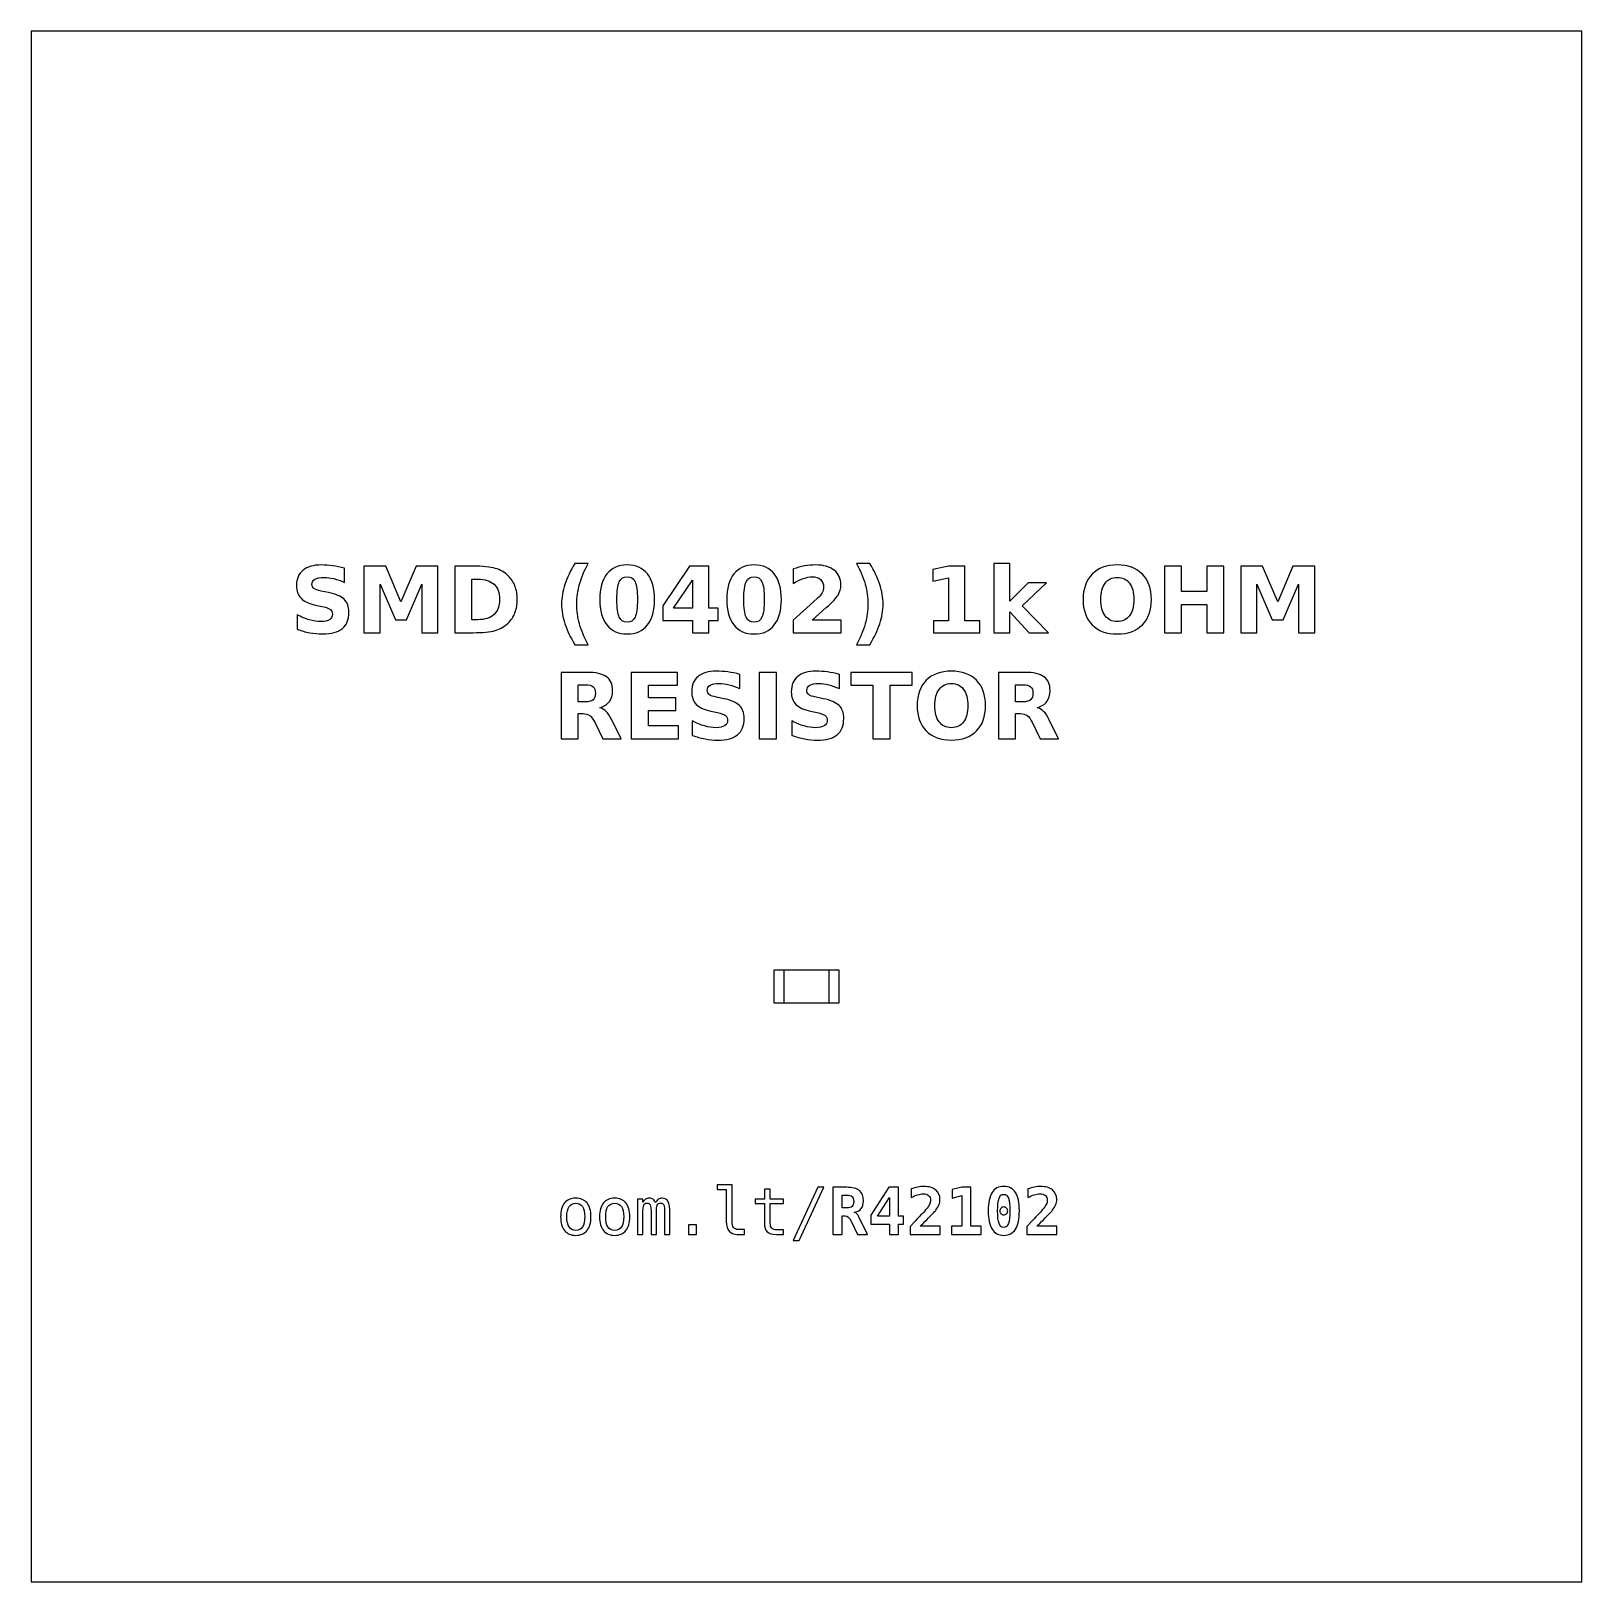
# Model space of a CAD drawing. Extents: x -117 to -93, y -160.5 to -136.5.
import ezdxf

# ---------------------------------------------------------------- set-up
doc = ezdxf.new("R2010")
doc.units = 0
doc.header["$MEASUREMENT"] = 0
doc.layers.add('LAYER_1', color=7, linetype='CONTINUOUS')

msp = doc.modelspace()

# ---------------------------------------------------------------- linework, layer by layer
at = {"layer": 'LAYER_1', "color": 7}
for points in [[(-117, -160.5), (-93, -160.5), (-93, -136.5), (-117, -136.5), (-117, -160.5)], [(-105.508, -151.5395), (-104.492, -151.5395), (-104.492, -151.0315), (-105.508, -151.0315), (-105.508, -151.5395)], [(-105.35, -151.5395), (-104.65, -151.5395), (-104.65, -151.0315), (-105.35, -151.0315), (-105.35, -151.5395)]]:
    msp.add_lwpolyline(points, close=True, dxfattribs=at)
at = {"layer": 'LAYER_1'}
for points, knots in [([(-112.1486, -144.8139), (-112.1486, -144.8139), (-112.1486, -145.0314), (-112.1486, -145.0314), (-112.1486, -145.0314), (-112.2051, -145.0062), (-112.2603, -144.9872), (-112.3139, -144.9743), (-112.3139, -144.9743), (-112.3678, -144.9613), (-112.4186, -144.955), (-112.4663, -144.955), (-112.4663, -144.955), (-112.5296, -144.955), (-112.5766, -144.9637), (-112.607, -144.9811), (-112.607, -144.9811), (-112.6373, -144.9987), (-112.6524, -145.0258), (-112.6524, -145.0625), (-112.6524, -145.0625), (-112.6524, -145.09), (-112.6423, -145.1116), (-112.6218, -145.1269), (-112.6218, -145.1269), (-112.6013, -145.1422), (-112.5642, -145.1556), (-112.5103, -145.1666), (-112.5103, -145.1666), (-112.5103, -145.1666), (-112.3974, -145.1892), (-112.3974, -145.1892), (-112.3974, -145.1892), (-112.2829, -145.2123), (-112.2018, -145.2471), (-112.1536, -145.2941), (-112.1536, -145.2941), (-112.1053, -145.3409), (-112.0811, -145.4075), (-112.0811, -145.4938), (-112.0811, -145.4938), (-112.0811, -145.6074), (-112.1147, -145.6918), (-112.182, -145.7471), (-112.182, -145.7471), (-112.2493, -145.8023), (-112.352, -145.8301), (-112.4903, -145.8301), (-112.4903, -145.8301), (-112.5557, -145.8301), (-112.6211, -145.824), (-112.6867, -145.8115), (-112.6867, -145.8115), (-112.7523, -145.799), (-112.8182, -145.7807), (-112.8838, -145.7565), (-112.8838, -145.7565), (-112.8838, -145.7565), (-112.8838, -145.5326), (-112.8838, -145.5326), (-112.8838, -145.5326), (-112.8182, -145.5674), (-112.7547, -145.5937), (-112.6933, -145.6114), (-112.6933, -145.6114), (-112.6319, -145.629), (-112.5729, -145.6379), (-112.516, -145.6379), (-112.516, -145.6379), (-112.4581, -145.6379), (-112.4137, -145.6283), (-112.3829, -145.609), (-112.3829, -145.609), (-112.352, -145.5897), (-112.3368, -145.5622), (-112.3368, -145.5262), (-112.3368, -145.5262), (-112.3368, -145.4942), (-112.3471, -145.4693), (-112.368, -145.4519), (-112.368, -145.4519), (-112.389, -145.4345), (-112.4306, -145.4188), (-112.4932, -145.4051), (-112.4932, -145.4051), (-112.4932, -145.4051), (-112.5959, -145.3823), (-112.5959, -145.3823), (-112.5959, -145.3823), (-112.6987, -145.3602), (-112.774, -145.3252), (-112.8215, -145.2769), (-112.8215, -145.2769), (-112.869, -145.2287), (-112.8927, -145.1636), (-112.8927, -145.082), (-112.8927, -145.082), (-112.8927, -144.9794), (-112.8596, -144.9006), (-112.7935, -144.8456), (-112.7935, -144.8456), (-112.7274, -144.7903), (-112.6324, -144.7628), (-112.5082, -144.7628), (-112.5082, -144.7628), (-112.4518, -144.7628), (-112.3937, -144.7671), (-112.3339, -144.7755), (-112.3339, -144.7755), (-112.2742, -144.784), (-112.2124, -144.7967), (-112.1486, -144.8139)], [0, 0, 0, 0, 0.0357143, 0.0357143, 0.0357143, 0.0357143, 0.0714286, 0.0714286, 0.0714286, 0.0714286, 0.1071429, 0.1071429, 0.1071429, 0.1071429, 0.1428571, 0.1428571, 0.1428571, 0.1428571, 0.1785714, 0.1785714, 0.1785714, 0.1785714, 0.2142857, 0.2142857, 0.2142857, 0.2142857, 0.25, 0.25, 0.25, 0.25, 0.2857143, 0.2857143, 0.2857143, 0.2857143, 0.3214286, 0.3214286, 0.3214286, 0.3214286, 0.3571429, 0.3571429, 0.3571429, 0.3571429, 0.3928571, 0.3928571, 0.3928571, 0.3928571, 0.4285714, 0.4285714, 0.4285714, 0.4285714, 0.4642857, 0.4642857, 0.4642857, 0.4642857, 0.5, 0.5, 0.5, 0.5, 0.5357143, 0.5357143, 0.5357143, 0.5357143, 0.5714286, 0.5714286, 0.5714286, 0.5714286, 0.6071429, 0.6071429, 0.6071429, 0.6071429, 0.6428571, 0.6428571, 0.6428571, 0.6428571, 0.6785714, 0.6785714, 0.6785714, 0.6785714, 0.7142857, 0.7142857, 0.7142857, 0.7142857, 0.75, 0.75, 0.75, 0.75, 0.7857143, 0.7857143, 0.7857143, 0.7857143, 0.8214286, 0.8214286, 0.8214286, 0.8214286, 0.8571429, 0.8571429, 0.8571429, 0.8571429, 0.8928571, 0.8928571, 0.8928571, 0.8928571, 0.9285714, 0.9285714, 0.9285714, 0.9285714, 0.9642857, 0.9642857, 0.9642857, 0.9642857, 1, 1, 1, 1]), ([(-111.8483, -144.7814), (-111.8483, -144.7814), (-111.5108, -144.7814), (-111.5108, -144.7814), (-111.5108, -144.7814), (-111.5108, -144.7814), (-111.2763, -145.332), (-111.2763, -145.332), (-111.2763, -145.332), (-111.2763, -145.332), (-111.0407, -144.7814), (-111.0407, -144.7814), (-111.0407, -144.7814), (-111.0407, -144.7814), (-110.7039, -144.7814), (-110.7039, -144.7814), (-110.7039, -144.7814), (-110.7039, -144.7814), (-110.7039, -145.8101), (-110.7039, -145.8101), (-110.7039, -145.8101), (-110.7039, -145.8101), (-110.9546, -145.8101), (-110.9546, -145.8101), (-110.9546, -145.8101), (-110.9546, -145.8101), (-110.9546, -145.0577), (-110.9546, -145.0577), (-110.9546, -145.0577), (-110.9546, -145.0577), (-111.1917, -145.6123), (-111.1917, -145.6123), (-111.1917, -145.6123), (-111.1917, -145.6123), (-111.3598, -145.6123), (-111.3598, -145.6123), (-111.3598, -145.6123), (-111.3598, -145.6123), (-111.5969, -145.0577), (-111.5969, -145.0577), (-111.5969, -145.0577), (-111.5969, -145.0577), (-111.5969, -145.8101), (-111.5969, -145.8101), (-111.5969, -145.8101), (-111.5969, -145.8101), (-111.8483, -145.8101), (-111.8483, -145.8101), (-111.8483, -145.8101), (-111.8483, -145.8101), (-111.8483, -144.7814), (-111.8483, -144.7814)], [0, 0, 0, 0, 0.0769231, 0.0769231, 0.0769231, 0.0769231, 0.1538462, 0.1538462, 0.1538462, 0.1538462, 0.2307692, 0.2307692, 0.2307692, 0.2307692, 0.3076923, 0.3076923, 0.3076923, 0.3076923, 0.3846154, 0.3846154, 0.3846154, 0.3846154, 0.4615385, 0.4615385, 0.4615385, 0.4615385, 0.5384615, 0.5384615, 0.5384615, 0.5384615, 0.6153846, 0.6153846, 0.6153846, 0.6153846, 0.6923077, 0.6923077, 0.6923077, 0.6923077, 0.7692308, 0.7692308, 0.7692308, 0.7692308, 0.8461538, 0.8461538, 0.8461538, 0.8461538, 0.9230769, 0.9230769, 0.9230769, 0.9230769, 1, 1, 1, 1]), ([(-110.444, -144.7814), (-110.444, -144.7814), (-110.1641, -144.7814), (-110.1641, -144.7814), (-110.1641, -144.7814), (-110.008, -144.7814), (-109.8918, -144.7925), (-109.8154, -144.8148), (-109.8154, -144.8148), (-109.7389, -144.8371), (-109.6733, -144.8748), (-109.6185, -144.9282), (-109.6185, -144.9282), (-109.5703, -144.9745), (-109.5346, -145.0281), (-109.511, -145.0888), (-109.511, -145.0888), (-109.4878, -145.1492), (-109.476, -145.2179), (-109.476, -145.2948), (-109.476, -145.2948), (-109.476, -145.3724), (-109.4878, -145.4416), (-109.511, -145.5025), (-109.511, -145.5025), (-109.5346, -145.5634), (-109.5703, -145.617), (-109.6185, -145.6633), (-109.6185, -145.6633), (-109.6738, -145.7167), (-109.7399, -145.7544), (-109.817, -145.7767), (-109.817, -145.7767), (-109.8942, -145.799), (-110.0099, -145.8101), (-110.1641, -145.8101), (-110.1641, -145.8101), (-110.1641, -145.8101), (-110.444, -145.8101), (-110.444, -145.8101), (-110.444, -145.8101), (-110.444, -145.8101), (-110.444, -144.7814), (-110.444, -144.7814)], [0, 0, 0, 0, 0.0909091, 0.0909091, 0.0909091, 0.0909091, 0.1818182, 0.1818182, 0.1818182, 0.1818182, 0.2727273, 0.2727273, 0.2727273, 0.2727273, 0.3636364, 0.3636364, 0.3636364, 0.3636364, 0.4545455, 0.4545455, 0.4545455, 0.4545455, 0.5454545, 0.5454545, 0.5454545, 0.5454545, 0.6363636, 0.6363636, 0.6363636, 0.6363636, 0.7272727, 0.7272727, 0.7272727, 0.7272727, 0.8181818, 0.8181818, 0.8181818, 0.8181818, 0.9090909, 0.9090909, 0.9090909, 0.9090909, 1, 1, 1, 1]), ([(-108.3791, -145.9961), (-108.3791, -145.9961), (-108.5837, -145.9961), (-108.5837, -145.9961), (-108.5837, -145.9961), (-108.654, -145.8828), (-108.706, -145.7748), (-108.7394, -145.6725), (-108.7394, -145.6725), (-108.773, -145.5704), (-108.7897, -145.4691), (-108.7897, -145.3684), (-108.7897, -145.3684), (-108.7897, -145.2678), (-108.7728, -145.1659), (-108.7392, -145.0629), (-108.7392, -145.0629), (-108.7053, -144.9597), (-108.6536, -144.852), (-108.5837, -144.7393), (-108.5837, -144.7393), (-108.5837, -144.7393), (-108.3791, -144.7393), (-108.3791, -144.7393), (-108.3791, -144.7393), (-108.4379, -144.8482), (-108.4819, -144.9547), (-108.5113, -145.0587), (-108.5113, -145.0587), (-108.5407, -145.1626), (-108.5555, -145.2654), (-108.5555, -145.367), (-108.5555, -145.367), (-108.5555, -145.4686), (-108.5409, -145.5714), (-108.5118, -145.6758), (-108.5118, -145.6758), (-108.4826, -145.78), (-108.4384, -145.8868), (-108.3791, -145.9961)], [0, 0, 0, 0, 0.1, 0.1, 0.1, 0.1, 0.2, 0.2, 0.2, 0.2, 0.3, 0.3, 0.3, 0.3, 0.4, 0.4, 0.4, 0.4, 0.5, 0.5, 0.5, 0.5, 0.6, 0.6, 0.6, 0.6, 0.7, 0.7, 0.7, 0.7, 0.8, 0.8, 0.8, 0.8, 0.9, 0.9, 0.9, 0.9, 1, 1, 1, 1]), ([(-107.3518, -145.2967), (-107.3518, -145.4672), (-107.3885, -145.5987), (-107.4621, -145.6913), (-107.4621, -145.6913), (-107.5355, -145.7838), (-107.6399, -145.8301), (-107.7749, -145.8301), (-107.7749, -145.8301), (-107.9104, -145.8301), (-108.015, -145.7838), (-108.0884, -145.6913), (-108.0884, -145.6913), (-108.162, -145.5987), (-108.1987, -145.4672), (-108.1987, -145.2967), (-108.1987, -145.2967), (-108.1987, -145.126), (-108.162, -144.9942), (-108.0884, -144.9016), (-108.0884, -144.9016), (-108.015, -144.8092), (-107.9104, -144.7628), (-107.7749, -144.7628), (-107.7749, -144.7628), (-107.6399, -144.7628), (-107.5355, -144.8092), (-107.4621, -144.9016), (-107.4621, -144.9016), (-107.3885, -144.9942), (-107.3518, -145.126), (-107.3518, -145.2967)], [0, 0, 0, 0, 0.125, 0.125, 0.125, 0.125, 0.25, 0.25, 0.25, 0.25, 0.375, 0.375, 0.375, 0.375, 0.5, 0.5, 0.5, 0.5, 0.625, 0.625, 0.625, 0.625, 0.75, 0.75, 0.75, 0.75, 0.875, 0.875, 0.875, 0.875, 1, 1, 1, 1]), ([(-107.6171, -145.2948), (-107.6171, -145.1662), (-107.6291, -145.0756), (-107.6533, -145.0229), (-107.6533, -145.0229), (-107.6773, -144.9705), (-107.718, -144.9442), (-107.7749, -144.9442), (-107.7749, -144.9442), (-107.8318, -144.9442), (-107.8725, -144.9705), (-107.897, -145.0229), (-107.897, -145.0229), (-107.9212, -145.0756), (-107.9334, -145.1662), (-107.9334, -145.2948), (-107.9334, -145.2948), (-107.9334, -145.4246), (-107.9212, -145.5164), (-107.897, -145.5695), (-107.897, -145.5695), (-107.8725, -145.6229), (-107.8318, -145.6495), (-107.7749, -145.6495), (-107.7749, -145.6495), (-107.7185, -145.6495), (-107.678, -145.6229), (-107.6535, -145.5695), (-107.6535, -145.5695), (-107.6293, -145.5164), (-107.6171, -145.4246), (-107.6171, -145.2948)], [0, 0, 0, 0, 0.125, 0.125, 0.125, 0.125, 0.25, 0.25, 0.25, 0.25, 0.375, 0.375, 0.375, 0.375, 0.5, 0.5, 0.5, 0.5, 0.625, 0.625, 0.625, 0.625, 0.75, 0.75, 0.75, 0.75, 0.875, 0.875, 0.875, 0.875, 1, 1, 1, 1]), ([(-106.8088, -144.7814), (-106.8088, -144.7814), (-106.5138, -144.7814), (-106.5138, -144.7814), (-106.5138, -144.7814), (-106.5138, -144.7814), (-106.5138, -145.4305), (-106.5138, -145.4305), (-106.5138, -145.4305), (-106.5138, -145.4305), (-106.3671, -145.4305), (-106.3671, -145.4305), (-106.3671, -145.4305), (-106.3671, -145.4305), (-106.3671, -145.6227), (-106.3671, -145.6227), (-106.3671, -145.6227), (-106.3671, -145.6227), (-106.5138, -145.6227), (-106.5138, -145.6227), (-106.5138, -145.6227), (-106.5138, -145.6227), (-106.5138, -145.8101), (-106.5138, -145.8101), (-106.5138, -145.8101), (-106.5138, -145.8101), (-106.7645, -145.8101), (-106.7645, -145.8101), (-106.7645, -145.8101), (-106.7645, -145.8101), (-106.7645, -145.6227), (-106.7645, -145.6227), (-106.7645, -145.6227), (-106.7645, -145.6227), (-107.2208, -145.6227), (-107.2208, -145.6227), (-107.2208, -145.6227), (-107.2208, -145.6227), (-107.2208, -145.3952), (-107.2208, -145.3952), (-107.2208, -145.3952), (-107.2208, -145.3952), (-106.8088, -144.7814), (-106.8088, -144.7814)], [0, 0, 0, 0, 0.0909091, 0.0909091, 0.0909091, 0.0909091, 0.1818182, 0.1818182, 0.1818182, 0.1818182, 0.2727273, 0.2727273, 0.2727273, 0.2727273, 0.3636364, 0.3636364, 0.3636364, 0.3636364, 0.4545455, 0.4545455, 0.4545455, 0.4545455, 0.5454545, 0.5454545, 0.5454545, 0.5454545, 0.6363636, 0.6363636, 0.6363636, 0.6363636, 0.7272727, 0.7272727, 0.7272727, 0.7272727, 0.8181818, 0.8181818, 0.8181818, 0.8181818, 0.9090909, 0.9090909, 0.9090909, 0.9090909, 1, 1, 1, 1]), ([(-105.388, -145.2967), (-105.388, -145.4672), (-105.4247, -145.5987), (-105.4983, -145.6913), (-105.4983, -145.6913), (-105.5717, -145.7838), (-105.6761, -145.8301), (-105.8111, -145.8301), (-105.8111, -145.8301), (-105.9466, -145.8301), (-106.0512, -145.7838), (-106.1246, -145.6913), (-106.1246, -145.6913), (-106.1982, -145.5987), (-106.2349, -145.4672), (-106.2349, -145.2967), (-106.2349, -145.2967), (-106.2349, -145.126), (-106.1982, -144.9942), (-106.1246, -144.9016), (-106.1246, -144.9016), (-106.0512, -144.8092), (-105.9466, -144.7628), (-105.8111, -144.7628), (-105.8111, -144.7628), (-105.6761, -144.7628), (-105.5717, -144.8092), (-105.4983, -144.9016), (-105.4983, -144.9016), (-105.4247, -144.9942), (-105.388, -145.126), (-105.388, -145.2967)], [0, 0, 0, 0, 0.125, 0.125, 0.125, 0.125, 0.25, 0.25, 0.25, 0.25, 0.375, 0.375, 0.375, 0.375, 0.5, 0.5, 0.5, 0.5, 0.625, 0.625, 0.625, 0.625, 0.75, 0.75, 0.75, 0.75, 0.875, 0.875, 0.875, 0.875, 1, 1, 1, 1]), ([(-105.6533, -145.2948), (-105.6533, -145.1662), (-105.6653, -145.0756), (-105.6895, -145.0229), (-105.6895, -145.0229), (-105.7135, -144.9705), (-105.7542, -144.9442), (-105.8111, -144.9442), (-105.8111, -144.9442), (-105.868, -144.9442), (-105.9087, -144.9705), (-105.9332, -145.0229), (-105.9332, -145.0229), (-105.9574, -145.0756), (-105.9696, -145.1662), (-105.9696, -145.2948), (-105.9696, -145.2948), (-105.9696, -145.4246), (-105.9574, -145.5164), (-105.9332, -145.5695), (-105.9332, -145.5695), (-105.9087, -145.6229), (-105.868, -145.6495), (-105.8111, -145.6495), (-105.8111, -145.6495), (-105.7547, -145.6495), (-105.7142, -145.6229), (-105.6897, -145.5695), (-105.6897, -145.5695), (-105.6655, -145.5164), (-105.6533, -145.4246), (-105.6533, -145.2948)], [0, 0, 0, 0, 0.125, 0.125, 0.125, 0.125, 0.25, 0.25, 0.25, 0.25, 0.375, 0.375, 0.375, 0.375, 0.5, 0.5, 0.5, 0.5, 0.625, 0.625, 0.625, 0.625, 0.75, 0.75, 0.75, 0.75, 0.875, 0.875, 0.875, 0.875, 1, 1, 1, 1]), ([(-104.9139, -145.6151), (-104.9139, -145.6151), (-104.4611, -145.6151), (-104.4611, -145.6151), (-104.4611, -145.6151), (-104.4611, -145.6151), (-104.4611, -145.8101), (-104.4611, -145.8101), (-104.4611, -145.8101), (-104.4611, -145.8101), (-105.2088, -145.8101), (-105.2088, -145.8101), (-105.2088, -145.8101), (-105.2088, -145.8101), (-105.2088, -145.6151), (-105.2088, -145.6151), (-105.2088, -145.6151), (-105.2088, -145.6151), (-104.8332, -145.2838), (-104.8332, -145.2838), (-104.8332, -145.2838), (-104.7996, -145.2534), (-104.7749, -145.2238), (-104.7589, -145.1949), (-104.7589, -145.1949), (-104.7427, -145.1659), (-104.7347, -145.1358), (-104.7347, -145.1045), (-104.7347, -145.1045), (-104.7347, -145.0563), (-104.7509, -145.0175), (-104.7833, -144.9881), (-104.7833, -144.9881), (-104.8156, -144.9587), (-104.8586, -144.9442), (-104.9125, -144.9442), (-104.9125, -144.9442), (-104.9538, -144.9442), (-104.999, -144.9531), (-105.0482, -144.9707), (-105.0482, -144.9707), (-105.0973, -144.9884), (-105.15, -145.0147), (-105.206, -145.0495), (-105.206, -145.0495), (-105.206, -145.0495), (-105.206, -144.8235), (-105.206, -144.8235), (-105.206, -144.8235), (-105.1462, -144.8038), (-105.0872, -144.7887), (-105.0289, -144.7784), (-105.0289, -144.7784), (-104.9705, -144.768), (-104.9134, -144.7628), (-104.8572, -144.7628), (-104.8572, -144.7628), (-104.7342, -144.7628), (-104.6385, -144.7899), (-104.5703, -144.8442), (-104.5703, -144.8442), (-104.5021, -144.8983), (-104.468, -144.9738), (-104.468, -145.0709), (-104.468, -145.0709), (-104.468, -145.1269), (-104.4825, -145.1791), (-104.5115, -145.2276), (-104.5115, -145.2276), (-104.5404, -145.276), (-104.6013, -145.3409), (-104.694, -145.4223), (-104.694, -145.4223), (-104.694, -145.4223), (-104.9139, -145.6151), (-104.9139, -145.6151)], [0, 0, 0, 0, 0.0526316, 0.0526316, 0.0526316, 0.0526316, 0.1052632, 0.1052632, 0.1052632, 0.1052632, 0.1578947, 0.1578947, 0.1578947, 0.1578947, 0.2105263, 0.2105263, 0.2105263, 0.2105263, 0.2631579, 0.2631579, 0.2631579, 0.2631579, 0.3157895, 0.3157895, 0.3157895, 0.3157895, 0.3684211, 0.3684211, 0.3684211, 0.3684211, 0.4210526, 0.4210526, 0.4210526, 0.4210526, 0.4736842, 0.4736842, 0.4736842, 0.4736842, 0.5263158, 0.5263158, 0.5263158, 0.5263158, 0.5789474, 0.5789474, 0.5789474, 0.5789474, 0.6315789, 0.6315789, 0.6315789, 0.6315789, 0.6842105, 0.6842105, 0.6842105, 0.6842105, 0.7368421, 0.7368421, 0.7368421, 0.7368421, 0.7894737, 0.7894737, 0.7894737, 0.7894737, 0.8421053, 0.8421053, 0.8421053, 0.8421053, 0.8947368, 0.8947368, 0.8947368, 0.8947368, 0.9473684, 0.9473684, 0.9473684, 0.9473684, 1, 1, 1, 1]), ([(-104.2257, -145.9961), (-104.1669, -145.8868), (-104.1227, -145.78), (-104.0933, -145.6758), (-104.0933, -145.6758), (-104.0639, -145.5714), (-104.0493, -145.4686), (-104.0493, -145.367), (-104.0493, -145.367), (-104.0493, -145.2654), (-104.0639, -145.1626), (-104.0933, -145.0587), (-104.0933, -145.0587), (-104.1227, -144.9547), (-104.1669, -144.8482), (-104.2257, -144.7393), (-104.2257, -144.7393), (-104.2257, -144.7393), (-104.0211, -144.7393), (-104.0211, -144.7393), (-104.0211, -144.7393), (-103.9513, -144.852), (-103.8995, -144.9597), (-103.8656, -145.0629), (-103.8656, -145.0629), (-103.832, -145.1659), (-103.8151, -145.2678), (-103.8151, -145.3684), (-103.8151, -145.3684), (-103.8151, -145.4691), (-103.8318, -145.5704), (-103.8654, -145.6725), (-103.8654, -145.6725), (-103.8988, -145.7748), (-103.9508, -145.8828), (-104.0211, -145.9961), (-104.0211, -145.9961), (-104.0211, -145.9961), (-104.2257, -145.9961), (-104.2257, -145.9961)], [0, 0, 0, 0, 0.1, 0.1, 0.1, 0.1, 0.2, 0.2, 0.2, 0.2, 0.3, 0.3, 0.3, 0.3, 0.4, 0.4, 0.4, 0.4, 0.5, 0.5, 0.5, 0.5, 0.6, 0.6, 0.6, 0.6, 0.7, 0.7, 0.7, 0.7, 0.8, 0.8, 0.8, 0.8, 0.9, 0.9, 0.9, 0.9, 1, 1, 1, 1]), ([(-103.0371, -145.6269), (-103.0371, -145.6269), (-102.8028, -145.6269), (-102.8028, -145.6269), (-102.8028, -145.6269), (-102.8028, -145.6269), (-102.8028, -144.962), (-102.8028, -144.962), (-102.8028, -144.962), (-102.8028, -144.962), (-103.0432, -145.0117), (-103.0432, -145.0117), (-103.0432, -145.0117), (-103.0432, -145.0117), (-103.0432, -144.831), (-103.0432, -144.831), (-103.0432, -144.831), (-103.0432, -144.831), (-102.8042, -144.7814), (-102.8042, -144.7814), (-102.8042, -144.7814), (-102.8042, -144.7814), (-102.5521, -144.7814), (-102.5521, -144.7814), (-102.5521, -144.7814), (-102.5521, -144.7814), (-102.5521, -145.6269), (-102.5521, -145.6269), (-102.5521, -145.6269), (-102.5521, -145.6269), (-102.3179, -145.6269), (-102.3179, -145.6269), (-102.3179, -145.6269), (-102.3179, -145.6269), (-102.3179, -145.8101), (-102.3179, -145.8101), (-102.3179, -145.8101), (-102.3179, -145.8101), (-103.0371, -145.8101), (-103.0371, -145.8101), (-103.0371, -145.8101), (-103.0371, -145.8101), (-103.0371, -145.6269), (-103.0371, -145.6269)], [0, 0, 0, 0, 0.0909091, 0.0909091, 0.0909091, 0.0909091, 0.1818182, 0.1818182, 0.1818182, 0.1818182, 0.2727273, 0.2727273, 0.2727273, 0.2727273, 0.3636364, 0.3636364, 0.3636364, 0.3636364, 0.4545455, 0.4545455, 0.4545455, 0.4545455, 0.5454545, 0.5454545, 0.5454545, 0.5454545, 0.6363636, 0.6363636, 0.6363636, 0.6363636, 0.7272727, 0.7272727, 0.7272727, 0.7272727, 0.8181818, 0.8181818, 0.8181818, 0.8181818, 0.9090909, 0.9090909, 0.9090909, 0.9090909, 1, 1, 1, 1]), ([(-102.102, -144.7379), (-102.102, -144.7379), (-101.8553, -144.7379), (-101.8553, -144.7379), (-101.8553, -144.7379), (-101.8553, -144.7379), (-101.8553, -145.3216), (-101.8553, -145.3216), (-101.8553, -145.3216), (-101.8553, -145.3216), (-101.5714, -145.0385), (-101.5714, -145.0385), (-101.5714, -145.0385), (-101.5714, -145.0385), (-101.2847, -145.0385), (-101.2847, -145.0385), (-101.2847, -145.0385), (-101.2847, -145.0385), (-101.6617, -145.3926), (-101.6617, -145.3926), (-101.6617, -145.3926), (-101.6617, -145.3926), (-101.2551, -145.8101), (-101.2551, -145.8101), (-101.2551, -145.8101), (-101.2551, -145.8101), (-101.5542, -145.8101), (-101.5542, -145.8101), (-101.5542, -145.8101), (-101.5542, -145.8101), (-101.8553, -145.4884), (-101.8553, -145.4884), (-101.8553, -145.4884), (-101.8553, -145.4884), (-101.8553, -145.8101), (-101.8553, -145.8101), (-101.8553, -145.8101), (-101.8553, -145.8101), (-102.102, -145.8101), (-102.102, -145.8101), (-102.102, -145.8101), (-102.102, -145.8101), (-102.102, -144.7379), (-102.102, -144.7379)], [0, 0, 0, 0, 0.0909091, 0.0909091, 0.0909091, 0.0909091, 0.1818182, 0.1818182, 0.1818182, 0.1818182, 0.2727273, 0.2727273, 0.2727273, 0.2727273, 0.3636364, 0.3636364, 0.3636364, 0.3636364, 0.4545455, 0.4545455, 0.4545455, 0.4545455, 0.5454545, 0.5454545, 0.5454545, 0.5454545, 0.6363636, 0.6363636, 0.6363636, 0.6363636, 0.7272727, 0.7272727, 0.7272727, 0.7272727, 0.8181818, 0.8181818, 0.8181818, 0.8181818, 0.9090909, 0.9090909, 0.9090909, 0.9090909, 1, 1, 1, 1]), ([(-100.1913, -144.7628), (-100.026, -144.7628), (-99.8964, -144.8101), (-99.8028, -144.9049), (-99.8028, -144.9049), (-99.709, -144.9994), (-99.6622, -145.1299), (-99.6622, -145.2967), (-99.6622, -145.2967), (-99.6622, -145.463), (-99.709, -145.5935), (-99.8028, -145.688), (-99.8028, -145.688), (-99.8964, -145.7828), (-100.026, -145.8301), (-100.1913, -145.8301), (-100.1913, -145.8301), (-100.3562, -145.8301), (-100.4855, -145.7828), (-100.5796, -145.688), (-100.5796, -145.688), (-100.6734, -145.5935), (-100.7205, -145.463), (-100.7205, -145.2967), (-100.7205, -145.2967), (-100.7205, -145.1299), (-100.6734, -144.9994), (-100.5796, -144.9049), (-100.5796, -144.9049), (-100.4855, -144.8101), (-100.3562, -144.7628), (-100.1913, -144.7628)], [0, 0, 0, 0, 0.125, 0.125, 0.125, 0.125, 0.25, 0.25, 0.25, 0.25, 0.375, 0.375, 0.375, 0.375, 0.5, 0.5, 0.5, 0.5, 0.625, 0.625, 0.625, 0.625, 0.75, 0.75, 0.75, 0.75, 0.875, 0.875, 0.875, 0.875, 1, 1, 1, 1]), ([(-100.1913, -144.955), (-100.2722, -144.955), (-100.3348, -144.9848), (-100.3795, -145.0446), (-100.3795, -145.0446), (-100.4239, -145.1043), (-100.4463, -145.1883), (-100.4463, -145.2967), (-100.4463, -145.2967), (-100.4463, -145.4049), (-100.4239, -145.4886), (-100.3795, -145.5483), (-100.3795, -145.5483), (-100.3348, -145.6081), (-100.2722, -145.6379), (-100.1913, -145.6379), (-100.1913, -145.6379), (-100.1099, -145.6379), (-100.0472, -145.6081), (-100.0025, -145.5483), (-100.0025, -145.5483), (-99.958, -145.4886), (-99.9357, -145.4049), (-99.9357, -145.2967), (-99.9357, -145.2967), (-99.9357, -145.1883), (-99.958, -145.1043), (-100.0025, -145.0446), (-100.0025, -145.0446), (-100.0472, -144.9848), (-100.1099, -144.955), (-100.1913, -144.955)], [0, 0, 0, 0, 0.125, 0.125, 0.125, 0.125, 0.25, 0.25, 0.25, 0.25, 0.375, 0.375, 0.375, 0.375, 0.5, 0.5, 0.5, 0.5, 0.625, 0.625, 0.625, 0.625, 0.75, 0.75, 0.75, 0.75, 0.875, 0.875, 0.875, 0.875, 1, 1, 1, 1]), ([(-99.4615, -144.7814), (-99.4615, -144.7814), (-99.1962, -144.7814), (-99.1962, -144.7814), (-99.1962, -144.7814), (-99.1962, -144.7814), (-99.1962, -145.1735), (-99.1962, -145.1735), (-99.1962, -145.1735), (-99.1962, -145.1735), (-98.8049, -145.1735), (-98.8049, -145.1735), (-98.8049, -145.1735), (-98.8049, -145.1735), (-98.8049, -144.7814), (-98.8049, -144.7814), (-98.8049, -144.7814), (-98.8049, -144.7814), (-98.5396, -144.7814), (-98.5396, -144.7814), (-98.5396, -144.7814), (-98.5396, -144.7814), (-98.5396, -145.8101), (-98.5396, -145.8101), (-98.5396, -145.8101), (-98.5396, -145.8101), (-98.8049, -145.8101), (-98.8049, -145.8101), (-98.8049, -145.8101), (-98.8049, -145.8101), (-98.8049, -145.3741), (-98.8049, -145.3741), (-98.8049, -145.3741), (-98.8049, -145.3741), (-99.1962, -145.3741), (-99.1962, -145.3741), (-99.1962, -145.3741), (-99.1962, -145.3741), (-99.1962, -145.8101), (-99.1962, -145.8101), (-99.1962, -145.8101), (-99.1962, -145.8101), (-99.4615, -145.8101), (-99.4615, -145.8101), (-99.4615, -145.8101), (-99.4615, -145.8101), (-99.4615, -144.7814), (-99.4615, -144.7814)], [0, 0, 0, 0, 0.0833333, 0.0833333, 0.0833333, 0.0833333, 0.1666667, 0.1666667, 0.1666667, 0.1666667, 0.25, 0.25, 0.25, 0.25, 0.3333333, 0.3333333, 0.3333333, 0.3333333, 0.4166667, 0.4166667, 0.4166667, 0.4166667, 0.5, 0.5, 0.5, 0.5, 0.5833333, 0.5833333, 0.5833333, 0.5833333, 0.6666667, 0.6666667, 0.6666667, 0.6666667, 0.75, 0.75, 0.75, 0.75, 0.8333333, 0.8333333, 0.8333333, 0.8333333, 0.9166667, 0.9166667, 0.9166667, 0.9166667, 1, 1, 1, 1]), ([(-98.2806, -144.7814), (-98.2806, -144.7814), (-97.9431, -144.7814), (-97.9431, -144.7814), (-97.9431, -144.7814), (-97.9431, -144.7814), (-97.7086, -145.332), (-97.7086, -145.332), (-97.7086, -145.332), (-97.7086, -145.332), (-97.473, -144.7814), (-97.473, -144.7814), (-97.473, -144.7814), (-97.473, -144.7814), (-97.1362, -144.7814), (-97.1362, -144.7814), (-97.1362, -144.7814), (-97.1362, -144.7814), (-97.1362, -145.8101), (-97.1362, -145.8101), (-97.1362, -145.8101), (-97.1362, -145.8101), (-97.3869, -145.8101), (-97.3869, -145.8101), (-97.3869, -145.8101), (-97.3869, -145.8101), (-97.3869, -145.0577), (-97.3869, -145.0577), (-97.3869, -145.0577), (-97.3869, -145.0577), (-97.624, -145.6123), (-97.624, -145.6123), (-97.624, -145.6123), (-97.624, -145.6123), (-97.7921, -145.6123), (-97.7921, -145.6123), (-97.7921, -145.6123), (-97.7921, -145.6123), (-98.0292, -145.0577), (-98.0292, -145.0577), (-98.0292, -145.0577), (-98.0292, -145.0577), (-98.0292, -145.8101), (-98.0292, -145.8101), (-98.0292, -145.8101), (-98.0292, -145.8101), (-98.2806, -145.8101), (-98.2806, -145.8101), (-98.2806, -145.8101), (-98.2806, -145.8101), (-98.2806, -144.7814), (-98.2806, -144.7814)], [0, 0, 0, 0, 0.0769231, 0.0769231, 0.0769231, 0.0769231, 0.1538462, 0.1538462, 0.1538462, 0.1538462, 0.2307692, 0.2307692, 0.2307692, 0.2307692, 0.3076923, 0.3076923, 0.3076923, 0.3076923, 0.3846154, 0.3846154, 0.3846154, 0.3846154, 0.4615385, 0.4615385, 0.4615385, 0.4615385, 0.5384615, 0.5384615, 0.5384615, 0.5384615, 0.6153846, 0.6153846, 0.6153846, 0.6153846, 0.6923077, 0.6923077, 0.6923077, 0.6923077, 0.7692308, 0.7692308, 0.7692308, 0.7692308, 0.8461538, 0.8461538, 0.8461538, 0.8461538, 0.9230769, 0.9230769, 0.9230769, 0.9230769, 1, 1, 1, 1]), ([(-110.1787, -144.982), (-110.1787, -144.982), (-110.1787, -145.6095), (-110.1787, -145.6095), (-110.1787, -145.6095), (-110.1787, -145.6095), (-110.0837, -145.6095), (-110.0837, -145.6095), (-110.0837, -145.6095), (-109.9753, -145.6095), (-109.8925, -145.5827), (-109.8354, -145.5288), (-109.8354, -145.5288), (-109.7782, -145.4752), (-109.7495, -145.3971), (-109.7495, -145.2948), (-109.7495, -145.2948), (-109.7495, -145.1927), (-109.778, -145.1151), (-109.8349, -145.062), (-109.8349, -145.062), (-109.8918, -145.0086), (-109.9748, -144.982), (-110.0837, -144.982), (-110.0837, -144.982), (-110.0837, -144.982), (-110.1787, -144.982), (-110.1787, -144.982)], [0, 0, 0, 0, 0.1428571, 0.1428571, 0.1428571, 0.1428571, 0.2857143, 0.2857143, 0.2857143, 0.2857143, 0.4285714, 0.4285714, 0.4285714, 0.4285714, 0.5714286, 0.5714286, 0.5714286, 0.5714286, 0.7142857, 0.7142857, 0.7142857, 0.7142857, 0.8571429, 0.8571429, 0.8571429, 0.8571429, 1, 1, 1, 1]), ([(-106.7645, -144.9999), (-106.7645, -144.9999), (-107.0555, -145.4305), (-107.0555, -145.4305), (-107.0555, -145.4305), (-107.0555, -145.4305), (-106.7645, -145.4305), (-106.7645, -145.4305), (-106.7645, -145.4305), (-106.7645, -145.4305), (-106.7645, -144.9999), (-106.7645, -144.9999)], [0, 0, 0, 0, 0.3333333, 0.3333333, 0.3333333, 0.3333333, 0.6666667, 0.6666667, 0.6666667, 0.6666667, 1, 1, 1, 1]), ([(-108.5334, -147.0634), (-108.5334, -147.0634), (-108.5334, -147.4526), (-108.5334, -147.4526), (-108.5334, -147.4526), (-108.5334, -147.4526), (-108.7987, -147.4526), (-108.7987, -147.4526), (-108.7987, -147.4526), (-108.7987, -147.4526), (-108.7987, -146.4239), (-108.7987, -146.4239), (-108.7987, -146.4239), (-108.7987, -146.4239), (-108.3935, -146.4239), (-108.3935, -146.4239), (-108.3935, -146.4239), (-108.258, -146.4239), (-108.1585, -146.4467), (-108.0955, -146.4921), (-108.0955, -146.4921), (-108.0323, -146.5375), (-108.0007, -146.6095), (-108.0007, -146.7078), (-108.0007, -146.7078), (-108.0007, -146.7757), (-108.0172, -146.8317), (-108.0499, -146.8752), (-108.0499, -146.8752), (-108.0828, -146.919), (-108.1324, -146.9512), (-108.1985, -146.9717), (-108.1985, -146.9717), (-108.1623, -146.9801), (-108.1296, -146.9987), (-108.1009, -147.0279), (-108.1009, -147.0279), (-108.0722, -147.057), (-108.0433, -147.1012), (-108.0139, -147.1605), (-108.0139, -147.1605), (-108.0139, -147.1605), (-107.8697, -147.4526), (-107.8697, -147.4526), (-107.8697, -147.4526), (-107.8697, -147.4526), (-108.1524, -147.4526), (-108.1524, -147.4526), (-108.1524, -147.4526), (-108.1524, -147.4526), (-108.2778, -147.197), (-108.2778, -147.197), (-108.2778, -147.197), (-108.3029, -147.1457), (-108.3286, -147.1104), (-108.3547, -147.0916), (-108.3547, -147.0916), (-108.3806, -147.0728), (-108.4151, -147.0634), (-108.4584, -147.0634), (-108.4584, -147.0634), (-108.4584, -147.0634), (-108.5334, -147.0634), (-108.5334, -147.0634)], [0, 0, 0, 0, 0.0625, 0.0625, 0.0625, 0.0625, 0.125, 0.125, 0.125, 0.125, 0.1875, 0.1875, 0.1875, 0.1875, 0.25, 0.25, 0.25, 0.25, 0.3125, 0.3125, 0.3125, 0.3125, 0.375, 0.375, 0.375, 0.375, 0.4375, 0.4375, 0.4375, 0.4375, 0.5, 0.5, 0.5, 0.5, 0.5625, 0.5625, 0.5625, 0.5625, 0.625, 0.625, 0.625, 0.625, 0.6875, 0.6875, 0.6875, 0.6875, 0.75, 0.75, 0.75, 0.75, 0.8125, 0.8125, 0.8125, 0.8125, 0.875, 0.875, 0.875, 0.875, 0.9375, 0.9375, 0.9375, 0.9375, 1, 1, 1, 1]), ([(-108.4217, -146.8802), (-108.3662, -146.8802), (-108.3262, -146.8698), (-108.3022, -146.8491), (-108.3022, -146.8491), (-108.278, -146.8284), (-108.266, -146.7943), (-108.266, -146.747), (-108.266, -146.747), (-108.266, -146.7002), (-108.278, -146.6666), (-108.3022, -146.6464), (-108.3022, -146.6464), (-108.3262, -146.6262), (-108.3662, -146.6161), (-108.4217, -146.6161), (-108.4217, -146.6161), (-108.4217, -146.6161), (-108.5334, -146.6161), (-108.5334, -146.6161), (-108.5334, -146.6161), (-108.5334, -146.6161), (-108.5334, -146.8802), (-108.5334, -146.8802), (-108.5334, -146.8802), (-108.5334, -146.8802), (-108.4217, -146.8802), (-108.4217, -146.8802)], [0, 0, 0, 0, 0.1428571, 0.1428571, 0.1428571, 0.1428571, 0.2857143, 0.2857143, 0.2857143, 0.2857143, 0.4285714, 0.4285714, 0.4285714, 0.4285714, 0.5714286, 0.5714286, 0.5714286, 0.5714286, 0.7142857, 0.7142857, 0.7142857, 0.7142857, 0.8571429, 0.8571429, 0.8571429, 0.8571429, 1, 1, 1, 1]), ([(-107.7122, -146.4239), (-107.7122, -146.4239), (-106.9963, -146.4239), (-106.9963, -146.4239), (-106.9963, -146.4239), (-106.9963, -146.4239), (-106.9963, -146.6245), (-106.9963, -146.6245), (-106.9963, -146.6245), (-106.9963, -146.6245), (-107.4469, -146.6245), (-107.4469, -146.6245), (-107.4469, -146.6245), (-107.4469, -146.6245), (-107.4469, -146.816), (-107.4469, -146.816), (-107.4469, -146.816), (-107.4469, -146.816), (-107.0234, -146.816), (-107.0234, -146.816), (-107.0234, -146.816), (-107.0234, -146.816), (-107.0234, -147.0166), (-107.0234, -147.0166), (-107.0234, -147.0166), (-107.0234, -147.0166), (-107.4469, -147.0166), (-107.4469, -147.0166), (-107.4469, -147.0166), (-107.4469, -147.0166), (-107.4469, -147.252), (-107.4469, -147.252), (-107.4469, -147.252), (-107.4469, -147.252), (-106.9813, -147.252), (-106.9813, -147.252), (-106.9813, -147.252), (-106.9813, -147.252), (-106.9813, -147.4526), (-106.9813, -147.4526), (-106.9813, -147.4526), (-106.9813, -147.4526), (-107.7122, -147.4526), (-107.7122, -147.4526), (-107.7122, -147.4526), (-107.7122, -147.4526), (-107.7122, -146.4239), (-107.7122, -146.4239)], [0, 0, 0, 0, 0.0833333, 0.0833333, 0.0833333, 0.0833333, 0.1666667, 0.1666667, 0.1666667, 0.1666667, 0.25, 0.25, 0.25, 0.25, 0.3333333, 0.3333333, 0.3333333, 0.3333333, 0.4166667, 0.4166667, 0.4166667, 0.4166667, 0.5, 0.5, 0.5, 0.5, 0.5833333, 0.5833333, 0.5833333, 0.5833333, 0.6666667, 0.6666667, 0.6666667, 0.6666667, 0.75, 0.75, 0.75, 0.75, 0.8333333, 0.8333333, 0.8333333, 0.8333333, 0.9166667, 0.9166667, 0.9166667, 0.9166667, 1, 1, 1, 1]), ([(-106.0323, -146.4564), (-106.0323, -146.4564), (-106.0323, -146.6739), (-106.0323, -146.6739), (-106.0323, -146.6739), (-106.0888, -146.6487), (-106.144, -146.6297), (-106.1976, -146.6168), (-106.1976, -146.6168), (-106.2515, -146.6038), (-106.3023, -146.5975), (-106.35, -146.5975), (-106.35, -146.5975), (-106.4133, -146.5975), (-106.4603, -146.6062), (-106.4907, -146.6236), (-106.4907, -146.6236), (-106.521, -146.6412), (-106.5361, -146.6683), (-106.5361, -146.705), (-106.5361, -146.705), (-106.5361, -146.7325), (-106.526, -146.7541), (-106.5055, -146.7694), (-106.5055, -146.7694), (-106.485, -146.7847), (-106.4479, -146.7981), (-106.394, -146.8091), (-106.394, -146.8091), (-106.394, -146.8091), (-106.2811, -146.8317), (-106.2811, -146.8317), (-106.2811, -146.8317), (-106.1666, -146.8548), (-106.0855, -146.8896), (-106.0373, -146.9366), (-106.0373, -146.9366), (-105.989, -146.9834), (-105.9648, -147.05), (-105.9648, -147.1363), (-105.9648, -147.1363), (-105.9648, -147.2499), (-105.9984, -147.3343), (-106.0657, -147.3896), (-106.0657, -147.3896), (-106.133, -147.4448), (-106.2357, -147.4726), (-106.374, -147.4726), (-106.374, -147.4726), (-106.4394, -147.4726), (-106.5048, -147.4665), (-106.5704, -147.454), (-106.5704, -147.454), (-106.636, -147.4415), (-106.7019, -147.4232), (-106.7675, -147.399), (-106.7675, -147.399), (-106.7675, -147.399), (-106.7675, -147.1751), (-106.7675, -147.1751), (-106.7675, -147.1751), (-106.7019, -147.2099), (-106.6384, -147.2362), (-106.577, -147.2539), (-106.577, -147.2539), (-106.5156, -147.2715), (-106.4566, -147.2804), (-106.3997, -147.2804), (-106.3997, -147.2804), (-106.3418, -147.2804), (-106.2974, -147.2708), (-106.2666, -147.2515), (-106.2666, -147.2515), (-106.2357, -147.2322), (-106.2205, -147.2047), (-106.2205, -147.1687), (-106.2205, -147.1687), (-106.2205, -147.1367), (-106.2308, -147.1118), (-106.2517, -147.0944), (-106.2517, -147.0944), (-106.2727, -147.077), (-106.3143, -147.0613), (-106.3769, -147.0476), (-106.3769, -147.0476), (-106.3769, -147.0476), (-106.4796, -147.0248), (-106.4796, -147.0248), (-106.4796, -147.0248), (-106.5824, -147.0027), (-106.6577, -146.9677), (-106.7052, -146.9194), (-106.7052, -146.9194), (-106.7527, -146.8712), (-106.7764, -146.8061), (-106.7764, -146.7245), (-106.7764, -146.7245), (-106.7764, -146.6219), (-106.7433, -146.5431), (-106.6772, -146.4881), (-106.6772, -146.4881), (-106.6111, -146.4328), (-106.5161, -146.4053), (-106.3919, -146.4053), (-106.3919, -146.4053), (-106.3355, -146.4053), (-106.2774, -146.4096), (-106.2176, -146.418), (-106.2176, -146.418), (-106.1579, -146.4265), (-106.0961, -146.4392), (-106.0323, -146.4564)], [0, 0, 0, 0, 0.0357143, 0.0357143, 0.0357143, 0.0357143, 0.0714286, 0.0714286, 0.0714286, 0.0714286, 0.1071429, 0.1071429, 0.1071429, 0.1071429, 0.1428571, 0.1428571, 0.1428571, 0.1428571, 0.1785714, 0.1785714, 0.1785714, 0.1785714, 0.2142857, 0.2142857, 0.2142857, 0.2142857, 0.25, 0.25, 0.25, 0.25, 0.2857143, 0.2857143, 0.2857143, 0.2857143, 0.3214286, 0.3214286, 0.3214286, 0.3214286, 0.3571429, 0.3571429, 0.3571429, 0.3571429, 0.3928571, 0.3928571, 0.3928571, 0.3928571, 0.4285714, 0.4285714, 0.4285714, 0.4285714, 0.4642857, 0.4642857, 0.4642857, 0.4642857, 0.5, 0.5, 0.5, 0.5, 0.5357143, 0.5357143, 0.5357143, 0.5357143, 0.5714286, 0.5714286, 0.5714286, 0.5714286, 0.6071429, 0.6071429, 0.6071429, 0.6071429, 0.6428571, 0.6428571, 0.6428571, 0.6428571, 0.6785714, 0.6785714, 0.6785714, 0.6785714, 0.7142857, 0.7142857, 0.7142857, 0.7142857, 0.75, 0.75, 0.75, 0.75, 0.7857143, 0.7857143, 0.7857143, 0.7857143, 0.8214286, 0.8214286, 0.8214286, 0.8214286, 0.8571429, 0.8571429, 0.8571429, 0.8571429, 0.8928571, 0.8928571, 0.8928571, 0.8928571, 0.9285714, 0.9285714, 0.9285714, 0.9285714, 0.9642857, 0.9642857, 0.9642857, 0.9642857, 1, 1, 1, 1]), ([(-105.732, -146.4239), (-105.732, -146.4239), (-105.4667, -146.4239), (-105.4667, -146.4239), (-105.4667, -146.4239), (-105.4667, -146.4239), (-105.4667, -147.4526), (-105.4667, -147.4526), (-105.4667, -147.4526), (-105.4667, -147.4526), (-105.732, -147.4526), (-105.732, -147.4526), (-105.732, -147.4526), (-105.732, -147.4526), (-105.732, -146.4239), (-105.732, -146.4239)], [0, 0, 0, 0, 0.25, 0.25, 0.25, 0.25, 0.5, 0.5, 0.5, 0.5, 0.75, 0.75, 0.75, 0.75, 1, 1, 1, 1]), ([(-104.4912, -146.4564), (-104.4912, -146.4564), (-104.4912, -146.6739), (-104.4912, -146.6739), (-104.4912, -146.6739), (-104.5477, -146.6487), (-104.6029, -146.6297), (-104.6565, -146.6168), (-104.6565, -146.6168), (-104.7104, -146.6038), (-104.7612, -146.5975), (-104.8089, -146.5975), (-104.8089, -146.5975), (-104.8722, -146.5975), (-104.9192, -146.6062), (-104.9496, -146.6236), (-104.9496, -146.6236), (-104.9799, -146.6412), (-104.995, -146.6683), (-104.995, -146.705), (-104.995, -146.705), (-104.995, -146.7325), (-104.9849, -146.7541), (-104.9644, -146.7694), (-104.9644, -146.7694), (-104.9439, -146.7847), (-104.9068, -146.7981), (-104.8529, -146.8091), (-104.8529, -146.8091), (-104.8529, -146.8091), (-104.74, -146.8317), (-104.74, -146.8317), (-104.74, -146.8317), (-104.6255, -146.8548), (-104.5444, -146.8896), (-104.4962, -146.9366), (-104.4962, -146.9366), (-104.4479, -146.9834), (-104.4237, -147.05), (-104.4237, -147.1363), (-104.4237, -147.1363), (-104.4237, -147.2499), (-104.4573, -147.3343), (-104.5246, -147.3896), (-104.5246, -147.3896), (-104.5919, -147.4448), (-104.6946, -147.4726), (-104.8329, -147.4726), (-104.8329, -147.4726), (-104.8983, -147.4726), (-104.9637, -147.4665), (-105.0293, -147.454), (-105.0293, -147.454), (-105.0949, -147.4415), (-105.1608, -147.4232), (-105.2264, -147.399), (-105.2264, -147.399), (-105.2264, -147.399), (-105.2264, -147.1751), (-105.2264, -147.1751), (-105.2264, -147.1751), (-105.1608, -147.2099), (-105.0973, -147.2362), (-105.0359, -147.2539), (-105.0359, -147.2539), (-104.9745, -147.2715), (-104.9155, -147.2804), (-104.8586, -147.2804), (-104.8586, -147.2804), (-104.8007, -147.2804), (-104.7563, -147.2708), (-104.7255, -147.2515), (-104.7255, -147.2515), (-104.6946, -147.2322), (-104.6794, -147.2047), (-104.6794, -147.1687), (-104.6794, -147.1687), (-104.6794, -147.1367), (-104.6897, -147.1118), (-104.7106, -147.0944), (-104.7106, -147.0944), (-104.7316, -147.077), (-104.7732, -147.0613), (-104.8358, -147.0476), (-104.8358, -147.0476), (-104.8358, -147.0476), (-104.9385, -147.0248), (-104.9385, -147.0248), (-104.9385, -147.0248), (-105.0413, -147.0027), (-105.1166, -146.9677), (-105.1641, -146.9194), (-105.1641, -146.9194), (-105.2116, -146.8712), (-105.2353, -146.8061), (-105.2353, -146.7245), (-105.2353, -146.7245), (-105.2353, -146.6219), (-105.2022, -146.5431), (-105.1361, -146.4881), (-105.1361, -146.4881), (-105.07, -146.4328), (-104.975, -146.4053), (-104.8508, -146.4053), (-104.8508, -146.4053), (-104.7944, -146.4053), (-104.7363, -146.4096), (-104.6765, -146.418), (-104.6765, -146.418), (-104.6168, -146.4265), (-104.555, -146.4392), (-104.4912, -146.4564)], [0, 0, 0, 0, 0.0357143, 0.0357143, 0.0357143, 0.0357143, 0.0714286, 0.0714286, 0.0714286, 0.0714286, 0.1071429, 0.1071429, 0.1071429, 0.1071429, 0.1428571, 0.1428571, 0.1428571, 0.1428571, 0.1785714, 0.1785714, 0.1785714, 0.1785714, 0.2142857, 0.2142857, 0.2142857, 0.2142857, 0.25, 0.25, 0.25, 0.25, 0.2857143, 0.2857143, 0.2857143, 0.2857143, 0.3214286, 0.3214286, 0.3214286, 0.3214286, 0.3571429, 0.3571429, 0.3571429, 0.3571429, 0.3928571, 0.3928571, 0.3928571, 0.3928571, 0.4285714, 0.4285714, 0.4285714, 0.4285714, 0.4642857, 0.4642857, 0.4642857, 0.4642857, 0.5, 0.5, 0.5, 0.5, 0.5357143, 0.5357143, 0.5357143, 0.5357143, 0.5714286, 0.5714286, 0.5714286, 0.5714286, 0.6071429, 0.6071429, 0.6071429, 0.6071429, 0.6428571, 0.6428571, 0.6428571, 0.6428571, 0.6785714, 0.6785714, 0.6785714, 0.6785714, 0.7142857, 0.7142857, 0.7142857, 0.7142857, 0.75, 0.75, 0.75, 0.75, 0.7857143, 0.7857143, 0.7857143, 0.7857143, 0.8214286, 0.8214286, 0.8214286, 0.8214286, 0.8571429, 0.8571429, 0.8571429, 0.8571429, 0.8928571, 0.8928571, 0.8928571, 0.8928571, 0.9285714, 0.9285714, 0.9285714, 0.9285714, 0.9642857, 0.9642857, 0.9642857, 0.9642857, 1, 1, 1, 1]), ([(-104.3137, -146.4239), (-104.3137, -146.4239), (-103.3657, -146.4239), (-103.3657, -146.4239), (-103.3657, -146.4239), (-103.3657, -146.4239), (-103.3657, -146.6245), (-103.3657, -146.6245), (-103.3657, -146.6245), (-103.3657, -146.6245), (-103.7067, -146.6245), (-103.7067, -146.6245), (-103.7067, -146.6245), (-103.7067, -146.6245), (-103.7067, -147.4526), (-103.7067, -147.4526), (-103.7067, -147.4526), (-103.7067, -147.4526), (-103.972, -147.4526), (-103.972, -147.4526), (-103.972, -147.4526), (-103.972, -147.4526), (-103.972, -146.6245), (-103.972, -146.6245), (-103.972, -146.6245), (-103.972, -146.6245), (-104.3137, -146.6245), (-104.3137, -146.6245), (-104.3137, -146.6245), (-104.3137, -146.6245), (-104.3137, -146.4239), (-104.3137, -146.4239)], [0, 0, 0, 0, 0.125, 0.125, 0.125, 0.125, 0.25, 0.25, 0.25, 0.25, 0.375, 0.375, 0.375, 0.375, 0.5, 0.5, 0.5, 0.5, 0.625, 0.625, 0.625, 0.625, 0.75, 0.75, 0.75, 0.75, 0.875, 0.875, 0.875, 0.875, 1, 1, 1, 1]), ([(-102.7584, -146.4053), (-102.5931, -146.4053), (-102.4635, -146.4526), (-102.3699, -146.5474), (-102.3699, -146.5474), (-102.2761, -146.6419), (-102.2293, -146.7724), (-102.2293, -146.9392), (-102.2293, -146.9392), (-102.2293, -147.1055), (-102.2761, -147.236), (-102.3699, -147.3305), (-102.3699, -147.3305), (-102.4635, -147.4253), (-102.5931, -147.4726), (-102.7584, -147.4726), (-102.7584, -147.4726), (-102.9233, -147.4726), (-103.0526, -147.4253), (-103.1467, -147.3305), (-103.1467, -147.3305), (-103.2405, -147.236), (-103.2876, -147.1055), (-103.2876, -146.9392), (-103.2876, -146.9392), (-103.2876, -146.7724), (-103.2405, -146.6419), (-103.1467, -146.5474), (-103.1467, -146.5474), (-103.0526, -146.4526), (-102.9233, -146.4053), (-102.7584, -146.4053)], [0, 0, 0, 0, 0.125, 0.125, 0.125, 0.125, 0.25, 0.25, 0.25, 0.25, 0.375, 0.375, 0.375, 0.375, 0.5, 0.5, 0.5, 0.5, 0.625, 0.625, 0.625, 0.625, 0.75, 0.75, 0.75, 0.75, 0.875, 0.875, 0.875, 0.875, 1, 1, 1, 1]), ([(-102.7584, -146.5975), (-102.8393, -146.5975), (-102.9019, -146.6273), (-102.9466, -146.6871), (-102.9466, -146.6871), (-102.991, -146.7468), (-103.0134, -146.8308), (-103.0134, -146.9392), (-103.0134, -146.9392), (-103.0134, -147.0474), (-102.991, -147.1311), (-102.9466, -147.1908), (-102.9466, -147.1908), (-102.9019, -147.2506), (-102.8393, -147.2804), (-102.7584, -147.2804), (-102.7584, -147.2804), (-102.677, -147.2804), (-102.6143, -147.2506), (-102.5696, -147.1908), (-102.5696, -147.1908), (-102.5251, -147.1311), (-102.5028, -147.0474), (-102.5028, -146.9392), (-102.5028, -146.9392), (-102.5028, -146.8308), (-102.5251, -146.7468), (-102.5696, -146.6871), (-102.5696, -146.6871), (-102.6143, -146.6273), (-102.677, -146.5975), (-102.7584, -146.5975)], [0, 0, 0, 0, 0.125, 0.125, 0.125, 0.125, 0.25, 0.25, 0.25, 0.25, 0.375, 0.375, 0.375, 0.375, 0.5, 0.5, 0.5, 0.5, 0.625, 0.625, 0.625, 0.625, 0.75, 0.75, 0.75, 0.75, 0.875, 0.875, 0.875, 0.875, 1, 1, 1, 1]), ([(-101.7633, -147.0634), (-101.7633, -147.0634), (-101.7633, -147.4526), (-101.7633, -147.4526), (-101.7633, -147.4526), (-101.7633, -147.4526), (-102.0286, -147.4526), (-102.0286, -147.4526), (-102.0286, -147.4526), (-102.0286, -147.4526), (-102.0286, -146.4239), (-102.0286, -146.4239), (-102.0286, -146.4239), (-102.0286, -146.4239), (-101.6234, -146.4239), (-101.6234, -146.4239), (-101.6234, -146.4239), (-101.4879, -146.4239), (-101.3884, -146.4467), (-101.3254, -146.4921), (-101.3254, -146.4921), (-101.2622, -146.5375), (-101.2306, -146.6095), (-101.2306, -146.7078), (-101.2306, -146.7078), (-101.2306, -146.7757), (-101.2471, -146.8317), (-101.2798, -146.8752), (-101.2798, -146.8752), (-101.3127, -146.919), (-101.3623, -146.9512), (-101.4284, -146.9717), (-101.4284, -146.9717), (-101.3922, -146.9801), (-101.3595, -146.9987), (-101.3308, -147.0279), (-101.3308, -147.0279), (-101.3021, -147.057), (-101.2732, -147.1012), (-101.2438, -147.1605), (-101.2438, -147.1605), (-101.2438, -147.1605), (-101.0996, -147.4526), (-101.0996, -147.4526), (-101.0996, -147.4526), (-101.0996, -147.4526), (-101.3823, -147.4526), (-101.3823, -147.4526), (-101.3823, -147.4526), (-101.3823, -147.4526), (-101.5077, -147.197), (-101.5077, -147.197), (-101.5077, -147.197), (-101.5328, -147.1457), (-101.5585, -147.1104), (-101.5846, -147.0916), (-101.5846, -147.0916), (-101.6105, -147.0728), (-101.645, -147.0634), (-101.6883, -147.0634), (-101.6883, -147.0634), (-101.6883, -147.0634), (-101.7633, -147.0634), (-101.7633, -147.0634)], [0, 0, 0, 0, 0.0625, 0.0625, 0.0625, 0.0625, 0.125, 0.125, 0.125, 0.125, 0.1875, 0.1875, 0.1875, 0.1875, 0.25, 0.25, 0.25, 0.25, 0.3125, 0.3125, 0.3125, 0.3125, 0.375, 0.375, 0.375, 0.375, 0.4375, 0.4375, 0.4375, 0.4375, 0.5, 0.5, 0.5, 0.5, 0.5625, 0.5625, 0.5625, 0.5625, 0.625, 0.625, 0.625, 0.625, 0.6875, 0.6875, 0.6875, 0.6875, 0.75, 0.75, 0.75, 0.75, 0.8125, 0.8125, 0.8125, 0.8125, 0.875, 0.875, 0.875, 0.875, 0.9375, 0.9375, 0.9375, 0.9375, 1, 1, 1, 1]), ([(-101.6516, -146.8802), (-101.5961, -146.8802), (-101.5561, -146.8698), (-101.5321, -146.8491), (-101.5321, -146.8491), (-101.5079, -146.8284), (-101.4959, -146.7943), (-101.4959, -146.747), (-101.4959, -146.747), (-101.4959, -146.7002), (-101.5079, -146.6666), (-101.5321, -146.6464), (-101.5321, -146.6464), (-101.5561, -146.6262), (-101.5961, -146.6161), (-101.6516, -146.6161), (-101.6516, -146.6161), (-101.6516, -146.6161), (-101.7633, -146.6161), (-101.7633, -146.6161), (-101.7633, -146.6161), (-101.7633, -146.6161), (-101.7633, -146.8802), (-101.7633, -146.8802), (-101.7633, -146.8802), (-101.7633, -146.8802), (-101.6516, -146.8802), (-101.6516, -146.8802)], [0, 0, 0, 0, 0.1428571, 0.1428571, 0.1428571, 0.1428571, 0.2857143, 0.2857143, 0.2857143, 0.2857143, 0.4285714, 0.4285714, 0.4285714, 0.4285714, 0.5714286, 0.5714286, 0.5714286, 0.5714286, 0.7142857, 0.7142857, 0.7142857, 0.7142857, 0.8571429, 0.8571429, 0.8571429, 0.8571429, 1, 1, 1, 1]), ([(-106.1508, -154.9235), (-106.1508, -154.9639), (-106.1434, -154.9942), (-106.1286, -155.0147), (-106.1286, -155.0147), (-106.1138, -155.0352), (-106.0919, -155.0455), (-106.0629, -155.0455), (-106.0629, -155.0455), (-106.0629, -155.0455), (-105.9579, -155.0455), (-105.9579, -155.0455), (-105.9579, -155.0455), (-105.9579, -155.0455), (-105.9579, -155.1217), (-105.9579, -155.1217), (-105.9579, -155.1217), (-105.9579, -155.1217), (-106.0716, -155.1217), (-106.0716, -155.1217), (-106.0716, -155.1217), (-106.1254, -155.1217), (-106.1669, -155.1044), (-106.1964, -155.0699), (-106.1964, -155.0699), (-106.2259, -155.0354), (-106.2406, -154.9865), (-106.2406, -154.9235), (-106.2406, -154.9235), (-106.2406, -154.9235), (-106.2406, -154.4268), (-106.2406, -154.4268), (-106.2406, -154.4268), (-106.2406, -154.4268), (-106.3846, -154.4268), (-106.3846, -154.4268), (-106.3846, -154.4268), (-106.3846, -154.4268), (-106.3846, -154.3565), (-106.3846, -154.3565), (-106.3846, -154.3565), (-106.3846, -154.3565), (-106.1508, -154.3565), (-106.1508, -154.3565), (-106.1508, -154.3565), (-106.1508, -154.3565), (-106.1508, -154.9235), (-106.1508, -154.9235)], [0, 0, 0, 0, 0.0833333, 0.0833333, 0.0833333, 0.0833333, 0.1666667, 0.1666667, 0.1666667, 0.1666667, 0.25, 0.25, 0.25, 0.25, 0.3333333, 0.3333333, 0.3333333, 0.3333333, 0.4166667, 0.4166667, 0.4166667, 0.4166667, 0.5, 0.5, 0.5, 0.5, 0.5833333, 0.5833333, 0.5833333, 0.5833333, 0.6666667, 0.6666667, 0.6666667, 0.6666667, 0.75, 0.75, 0.75, 0.75, 0.8333333, 0.8333333, 0.8333333, 0.8333333, 0.9166667, 0.9166667, 0.9166667, 0.9166667, 1, 1, 1, 1]), ([(-105.5608, -154.4195), (-105.5608, -154.4195), (-105.5608, -154.5748), (-105.5608, -154.5748), (-105.5608, -154.5748), (-105.5608, -154.5748), (-105.3566, -154.5748), (-105.3566, -154.5748), (-105.3566, -154.5748), (-105.3566, -154.5748), (-105.3566, -154.6447), (-105.3566, -154.6447), (-105.3566, -154.6447), (-105.3566, -154.6447), (-105.5608, -154.6447), (-105.5608, -154.6447), (-105.5608, -154.6447), (-105.5608, -154.6447), (-105.5608, -154.9415), (-105.5608, -154.9415), (-105.5608, -154.9415), (-105.5608, -154.9819), (-105.5532, -155.01), (-105.5378, -155.0259), (-105.5378, -155.0259), (-105.5225, -155.0419), (-105.4958, -155.0499), (-105.4578, -155.0499), (-105.4578, -155.0499), (-105.4578, -155.0499), (-105.3566, -155.0499), (-105.3566, -155.0499), (-105.3566, -155.0499), (-105.3566, -155.0499), (-105.3566, -155.1217), (-105.3566, -155.1217), (-105.3566, -155.1217), (-105.3566, -155.1217), (-105.4665, -155.1217), (-105.4665, -155.1217), (-105.4665, -155.1217), (-105.534, -155.1217), (-105.5815, -155.1082), (-105.6092, -155.0812), (-105.6092, -155.0812), (-105.6368, -155.0542), (-105.6507, -155.0075), (-105.6507, -154.9415), (-105.6507, -154.9415), (-105.6507, -154.9415), (-105.6507, -154.6447), (-105.6507, -154.6447), (-105.6507, -154.6447), (-105.6507, -154.6447), (-105.7967, -154.6447), (-105.7967, -154.6447), (-105.7967, -154.6447), (-105.7967, -154.6447), (-105.7967, -154.5748), (-105.7967, -154.5748), (-105.7967, -154.5748), (-105.7967, -154.5748), (-105.6507, -154.5748), (-105.6507, -154.5748), (-105.6507, -154.5748), (-105.6507, -154.5748), (-105.6507, -154.4195), (-105.6507, -154.4195), (-105.6507, -154.4195), (-105.6507, -154.4195), (-105.5608, -154.4195), (-105.5608, -154.4195)], [0, 0, 0, 0, 0.0555556, 0.0555556, 0.0555556, 0.0555556, 0.1111111, 0.1111111, 0.1111111, 0.1111111, 0.1666667, 0.1666667, 0.1666667, 0.1666667, 0.2222222, 0.2222222, 0.2222222, 0.2222222, 0.2777778, 0.2777778, 0.2777778, 0.2777778, 0.3333333, 0.3333333, 0.3333333, 0.3333333, 0.3888889, 0.3888889, 0.3888889, 0.3888889, 0.4444444, 0.4444444, 0.4444444, 0.4444444, 0.5, 0.5, 0.5, 0.5, 0.5555556, 0.5555556, 0.5555556, 0.5555556, 0.6111111, 0.6111111, 0.6111111, 0.6111111, 0.6666667, 0.6666667, 0.6666667, 0.6666667, 0.7222222, 0.7222222, 0.7222222, 0.7222222, 0.7777778, 0.7777778, 0.7777778, 0.7777778, 0.8333333, 0.8333333, 0.8333333, 0.8333333, 0.8888889, 0.8888889, 0.8888889, 0.8888889, 0.9444444, 0.9444444, 0.9444444, 0.9444444, 1, 1, 1, 1]), ([(-104.8244, -154.3926), (-104.8244, -154.3926), (-104.7315, -154.3926), (-104.7315, -154.3926), (-104.7315, -154.3926), (-104.7315, -154.3926), (-105.1154, -155.2145), (-105.1154, -155.2145), (-105.1154, -155.2145), (-105.1154, -155.2145), (-105.2088, -155.2145), (-105.2088, -155.2145), (-105.2088, -155.2145), (-105.2088, -155.2145), (-104.8244, -154.3926), (-104.8244, -154.3926)], [0, 0, 0, 0, 0.25, 0.25, 0.25, 0.25, 0.5, 0.5, 0.5, 0.5, 0.75, 0.75, 0.75, 0.75, 1, 1, 1, 1]), ([(-104.2625, -154.7775), (-104.2481, -154.7803), (-104.2356, -154.7872), (-104.2251, -154.7978), (-104.2251, -154.7978), (-104.2145, -154.8083), (-104.2016, -154.829), (-104.1863, -154.8595), (-104.1863, -154.8595), (-104.1863, -154.8595), (-104.0543, -155.1217), (-104.0543, -155.1217), (-104.0543, -155.1217), (-104.0543, -155.1217), (-104.2126, -155.1217), (-104.2126, -155.1217), (-104.2126, -155.1217), (-104.2126, -155.1217), (-104.3005, -154.9377), (-104.3005, -154.9377), (-104.3005, -154.9377), (-104.3031, -154.9325), (-104.3066, -154.9253), (-104.3108, -154.9162), (-104.3108, -154.9162), (-104.3365, -154.8612), (-104.3668, -154.8337), (-104.4016, -154.8337), (-104.4016, -154.8337), (-104.4016, -154.8337), (-104.4475, -154.8337), (-104.4475, -154.8337), (-104.4475, -154.8337), (-104.4475, -154.8337), (-104.4475, -155.1217), (-104.4475, -155.1217), (-104.4475, -155.1217), (-104.4475, -155.1217), (-104.5915, -155.1217), (-104.5915, -155.1217), (-104.5915, -155.1217), (-104.5915, -155.1217), (-104.5915, -154.3926), (-104.5915, -154.3926), (-104.5915, -154.3926), (-104.5915, -154.3926), (-104.3835, -154.3926), (-104.3835, -154.3926), (-104.3835, -154.3926), (-104.2898, -154.3926), (-104.2225, -154.4093), (-104.1816, -154.4425), (-104.1816, -154.4425), (-104.1408, -154.4756), (-104.1203, -154.5296), (-104.1203, -154.6046), (-104.1203, -154.6046), (-104.1203, -154.6547), (-104.1324, -154.6947), (-104.157, -154.7243), (-104.157, -154.7243), (-104.1813, -154.7538), (-104.2165, -154.7717), (-104.2625, -154.7775)], [0, 0, 0, 0, 0.0625, 0.0625, 0.0625, 0.0625, 0.125, 0.125, 0.125, 0.125, 0.1875, 0.1875, 0.1875, 0.1875, 0.25, 0.25, 0.25, 0.25, 0.3125, 0.3125, 0.3125, 0.3125, 0.375, 0.375, 0.375, 0.375, 0.4375, 0.4375, 0.4375, 0.4375, 0.5, 0.5, 0.5, 0.5, 0.5625, 0.5625, 0.5625, 0.5625, 0.625, 0.625, 0.625, 0.625, 0.6875, 0.6875, 0.6875, 0.6875, 0.75, 0.75, 0.75, 0.75, 0.8125, 0.8125, 0.8125, 0.8125, 0.875, 0.875, 0.875, 0.875, 0.9375, 0.9375, 0.9375, 0.9375, 1, 1, 1, 1]), ([(-104.4475, -154.5138), (-104.4475, -154.5138), (-104.4475, -154.7125), (-104.4475, -154.7125), (-104.4475, -154.7125), (-104.4475, -154.7125), (-104.3796, -154.7125), (-104.3796, -154.7125), (-104.3796, -154.7125), (-104.3403, -154.7125), (-104.312, -154.7048), (-104.295, -154.6893), (-104.295, -154.6893), (-104.2778, -154.6738), (-104.2693, -154.6483), (-104.2693, -154.613), (-104.2693, -154.613), (-104.2693, -154.5775), (-104.2778, -154.552), (-104.2946, -154.5368), (-104.2946, -154.5368), (-104.3116, -154.5215), (-104.34, -154.5138), (-104.3796, -154.5138), (-104.3796, -154.5138), (-104.3796, -154.5138), (-104.4475, -154.5138), (-104.4475, -154.5138)], [0, 0, 0, 0, 0.1428571, 0.1428571, 0.1428571, 0.1428571, 0.2857143, 0.2857143, 0.2857143, 0.2857143, 0.4285714, 0.4285714, 0.4285714, 0.4285714, 0.5714286, 0.5714286, 0.5714286, 0.5714286, 0.7142857, 0.7142857, 0.7142857, 0.7142857, 0.8571429, 0.8571429, 0.8571429, 0.8571429, 1, 1, 1, 1]), ([(-103.728, -154.3926), (-103.728, -154.3926), (-103.5772, -154.3926), (-103.5772, -154.3926), (-103.5772, -154.3926), (-103.5772, -154.3926), (-103.5772, -154.8408), (-103.5772, -154.8408), (-103.5772, -154.8408), (-103.5772, -154.8408), (-103.4972, -154.8408), (-103.4972, -154.8408), (-103.4972, -154.8408), (-103.4972, -154.8408), (-103.4972, -154.9644), (-103.4972, -154.9644), (-103.4972, -154.9644), (-103.4972, -154.9644), (-103.5772, -154.9644), (-103.5772, -154.9644), (-103.5772, -154.9644), (-103.5772, -154.9644), (-103.5772, -155.1217), (-103.5772, -155.1217), (-103.5772, -155.1217), (-103.5772, -155.1217), (-103.7154, -155.1217), (-103.7154, -155.1217), (-103.7154, -155.1217), (-103.7154, -155.1217), (-103.7154, -154.9644), (-103.7154, -154.9644), (-103.7154, -154.9644), (-103.7154, -154.9644), (-104.0046, -154.9644), (-104.0046, -154.9644), (-104.0046, -154.9644), (-104.0046, -154.9644), (-104.0046, -154.8247), (-104.0046, -154.8247), (-104.0046, -154.8247), (-104.0046, -154.8247), (-103.728, -154.3926), (-103.728, -154.3926)], [0, 0, 0, 0, 0.0909091, 0.0909091, 0.0909091, 0.0909091, 0.1818182, 0.1818182, 0.1818182, 0.1818182, 0.2727273, 0.2727273, 0.2727273, 0.2727273, 0.3636364, 0.3636364, 0.3636364, 0.3636364, 0.4545455, 0.4545455, 0.4545455, 0.4545455, 0.5454545, 0.5454545, 0.5454545, 0.5454545, 0.6363636, 0.6363636, 0.6363636, 0.6363636, 0.7272727, 0.7272727, 0.7272727, 0.7272727, 0.8181818, 0.8181818, 0.8181818, 0.8181818, 0.9090909, 0.9090909, 0.9090909, 0.9090909, 1, 1, 1, 1]), ([(-103.7154, -154.5528), (-103.7154, -154.5528), (-103.8996, -154.8408), (-103.8996, -154.8408), (-103.8996, -154.8408), (-103.8996, -154.8408), (-103.7154, -154.8408), (-103.7154, -154.8408), (-103.7154, -154.8408), (-103.7154, -154.8408), (-103.7154, -154.5528), (-103.7154, -154.5528)], [0, 0, 0, 0, 0.3333333, 0.3333333, 0.3333333, 0.3333333, 0.6666667, 0.6666667, 0.6666667, 0.6666667, 1, 1, 1, 1]), ([(-103.2404, -154.9947), (-103.2404, -154.9947), (-102.9332, -154.9947), (-102.9332, -154.9947), (-102.9332, -154.9947), (-102.9332, -154.9947), (-102.9332, -155.1217), (-102.9332, -155.1217), (-102.9332, -155.1217), (-102.9332, -155.1217), (-103.3961, -155.1217), (-103.3961, -155.1217), (-103.3961, -155.1217), (-103.3961, -155.1217), (-103.3961, -154.9985), (-103.3961, -154.9985), (-103.3961, -154.9985), (-103.3961, -154.9985), (-103.318, -154.9157), (-103.318, -154.9157), (-103.318, -154.9157), (-103.2253, -154.817), (-103.1689, -154.7563), (-103.1491, -154.7335), (-103.1491, -154.7335), (-103.1248, -154.7055), (-103.1071, -154.6807), (-103.0964, -154.659), (-103.0964, -154.659), (-103.0856, -154.6373), (-103.0803, -154.616), (-103.0803, -154.5948), (-103.0803, -154.5948), (-103.0803, -154.5623), (-103.0901, -154.5371), (-103.1098, -154.5195), (-103.1098, -154.5195), (-103.1294, -154.5016), (-103.1574, -154.4928), (-103.1934, -154.4928), (-103.1934, -154.4928), (-103.2193, -154.4928), (-103.2481, -154.498), (-103.2801, -154.5081), (-103.2801, -154.5081), (-103.3123, -154.5185), (-103.3456, -154.5333), (-103.3805, -154.5528), (-103.3805, -154.5528), (-103.3805, -154.5528), (-103.3805, -154.4185), (-103.3805, -154.4185), (-103.3805, -154.4185), (-103.3456, -154.4058), (-103.3116, -154.3961), (-103.2781, -154.3895), (-103.2781, -154.3895), (-103.2448, -154.3828), (-103.2128, -154.3795), (-103.1823, -154.3795), (-103.1823, -154.3795), (-103.1051, -154.3795), (-103.0444, -154.3975), (-103.0004, -154.4335), (-103.0004, -154.4335), (-102.9563, -154.4693), (-102.9342, -154.5185), (-102.9342, -154.5806), (-102.9342, -154.5806), (-102.9342, -154.6093), (-102.9391, -154.6362), (-102.9486, -154.6612), (-102.9486, -154.6612), (-102.9583, -154.6863), (-102.9748, -154.7142), (-102.9983, -154.7447), (-102.9983, -154.7447), (-103.0154, -154.7668), (-103.0628, -154.8167), (-103.1403, -154.8942), (-103.1403, -154.8942), (-103.1823, -154.936), (-103.2156, -154.9697), (-103.2404, -154.9947)], [0, 0, 0, 0, 0.047619, 0.047619, 0.047619, 0.047619, 0.0952381, 0.0952381, 0.0952381, 0.0952381, 0.1428571, 0.1428571, 0.1428571, 0.1428571, 0.1904762, 0.1904762, 0.1904762, 0.1904762, 0.2380952, 0.2380952, 0.2380952, 0.2380952, 0.2857143, 0.2857143, 0.2857143, 0.2857143, 0.3333333, 0.3333333, 0.3333333, 0.3333333, 0.3809524, 0.3809524, 0.3809524, 0.3809524, 0.4285714, 0.4285714, 0.4285714, 0.4285714, 0.4761905, 0.4761905, 0.4761905, 0.4761905, 0.5238095, 0.5238095, 0.5238095, 0.5238095, 0.5714286, 0.5714286, 0.5714286, 0.5714286, 0.6190476, 0.6190476, 0.6190476, 0.6190476, 0.6666667, 0.6666667, 0.6666667, 0.6666667, 0.7142857, 0.7142857, 0.7142857, 0.7142857, 0.7619048, 0.7619048, 0.7619048, 0.7619048, 0.8095238, 0.8095238, 0.8095238, 0.8095238, 0.8571429, 0.8571429, 0.8571429, 0.8571429, 0.9047619, 0.9047619, 0.9047619, 0.9047619, 0.952381, 0.952381, 0.952381, 0.952381, 1, 1, 1, 1]), ([(-102.7584, -154.9947), (-102.7584, -154.9947), (-102.5972, -154.9947), (-102.5972, -154.9947), (-102.5972, -154.9947), (-102.5972, -154.9947), (-102.5972, -154.5215), (-102.5972, -154.5215), (-102.5972, -154.5215), (-102.5972, -154.5215), (-102.747, -154.5586), (-102.747, -154.5586), (-102.747, -154.5586), (-102.747, -154.5586), (-102.747, -154.4288), (-102.747, -154.4288), (-102.747, -154.4288), (-102.747, -154.4288), (-102.5962, -154.3926), (-102.5962, -154.3926), (-102.5962, -154.3926), (-102.5962, -154.3926), (-102.457, -154.3926), (-102.457, -154.3926), (-102.457, -154.3926), (-102.457, -154.3926), (-102.457, -154.9947), (-102.457, -154.9947), (-102.457, -154.9947), (-102.457, -154.9947), (-102.2958, -154.9947), (-102.2958, -154.9947), (-102.2958, -154.9947), (-102.2958, -154.9947), (-102.2958, -155.1217), (-102.2958, -155.1217), (-102.2958, -155.1217), (-102.2958, -155.1217), (-102.7584, -155.1217), (-102.7584, -155.1217), (-102.7584, -155.1217), (-102.7584, -155.1217), (-102.7584, -154.9947), (-102.7584, -154.9947)], [0, 0, 0, 0, 0.0909091, 0.0909091, 0.0909091, 0.0909091, 0.1818182, 0.1818182, 0.1818182, 0.1818182, 0.2727273, 0.2727273, 0.2727273, 0.2727273, 0.3636364, 0.3636364, 0.3636364, 0.3636364, 0.4545455, 0.4545455, 0.4545455, 0.4545455, 0.5454545, 0.5454545, 0.5454545, 0.5454545, 0.6363636, 0.6363636, 0.6363636, 0.6363636, 0.7272727, 0.7272727, 0.7272727, 0.7272727, 0.8181818, 0.8181818, 0.8181818, 0.8181818, 0.9090909, 0.9090909, 0.9090909, 0.9090909, 1, 1, 1, 1]), ([(-102.1881, -154.7578), (-102.1881, -154.6317), (-102.1681, -154.537), (-102.1281, -154.474), (-102.1281, -154.474), (-102.0879, -154.411), (-102.0277, -154.3795), (-101.9472, -154.3795), (-101.9472, -154.3795), (-101.8666, -154.3795), (-101.8062, -154.4108), (-101.7661, -154.4736), (-101.7661, -154.4736), (-101.726, -154.5365), (-101.706, -154.6313), (-101.706, -154.7578), (-101.706, -154.7578), (-101.706, -154.8842), (-101.726, -154.9789), (-101.7661, -155.0417), (-101.7661, -155.0417), (-101.8062, -155.1045), (-101.8666, -155.1359), (-101.9472, -155.1359), (-101.9472, -155.1359), (-102.0277, -155.1359), (-102.0879, -155.1044), (-102.1281, -155.0414), (-102.1281, -155.0414), (-102.1681, -154.9784), (-102.1881, -154.8838), (-102.1881, -154.7578)], [0, 0, 0, 0, 0.125, 0.125, 0.125, 0.125, 0.25, 0.25, 0.25, 0.25, 0.375, 0.375, 0.375, 0.375, 0.5, 0.5, 0.5, 0.5, 0.625, 0.625, 0.625, 0.625, 0.75, 0.75, 0.75, 0.75, 0.875, 0.875, 0.875, 0.875, 1, 1, 1, 1]), ([(-101.9472, -154.5015), (-101.9806, -154.5015), (-102.0047, -154.5218), (-102.0201, -154.5625), (-102.0201, -154.5625), (-102.0354, -154.6033), (-102.0431, -154.6683), (-102.0431, -154.7578), (-102.0431, -154.7578), (-102.0431, -154.8472), (-102.0354, -154.912), (-102.0201, -154.9528), (-102.0201, -154.9528), (-102.0047, -154.9935), (-101.9806, -155.0139), (-101.9472, -155.0139), (-101.9472, -155.0139), (-101.9137, -155.0139), (-101.8894, -154.9935), (-101.8741, -154.9528), (-101.8741, -154.9528), (-101.8587, -154.912), (-101.8511, -154.8472), (-101.8511, -154.7578), (-101.8511, -154.7578), (-101.8511, -154.6683), (-101.8587, -154.6033), (-101.8741, -154.5625), (-101.8741, -154.5625), (-101.8894, -154.5218), (-101.9137, -154.5015), (-101.9472, -154.5015)], [0, 0, 0, 0, 0.125, 0.125, 0.125, 0.125, 0.25, 0.25, 0.25, 0.25, 0.375, 0.375, 0.375, 0.375, 0.5, 0.5, 0.5, 0.5, 0.625, 0.625, 0.625, 0.625, 0.75, 0.75, 0.75, 0.75, 0.875, 0.875, 0.875, 0.875, 1, 1, 1, 1]), ([(-101.4341, -154.9947), (-101.4341, -154.9947), (-101.1269, -154.9947), (-101.1269, -154.9947), (-101.1269, -154.9947), (-101.1269, -154.9947), (-101.1269, -155.1217), (-101.1269, -155.1217), (-101.1269, -155.1217), (-101.1269, -155.1217), (-101.5898, -155.1217), (-101.5898, -155.1217), (-101.5898, -155.1217), (-101.5898, -155.1217), (-101.5898, -154.9985), (-101.5898, -154.9985), (-101.5898, -154.9985), (-101.5898, -154.9985), (-101.5117, -154.9157), (-101.5117, -154.9157), (-101.5117, -154.9157), (-101.419, -154.817), (-101.3626, -154.7563), (-101.3428, -154.7335), (-101.3428, -154.7335), (-101.3185, -154.7055), (-101.3008, -154.6807), (-101.2901, -154.659), (-101.2901, -154.659), (-101.2793, -154.6373), (-101.274, -154.616), (-101.274, -154.5948), (-101.274, -154.5948), (-101.274, -154.5623), (-101.2838, -154.5371), (-101.3035, -154.5195), (-101.3035, -154.5195), (-101.3231, -154.5016), (-101.3511, -154.4928), (-101.3871, -154.4928), (-101.3871, -154.4928), (-101.413, -154.4928), (-101.4418, -154.498), (-101.4738, -154.5081), (-101.4738, -154.5081), (-101.506, -154.5185), (-101.5393, -154.5333), (-101.5742, -154.5528), (-101.5742, -154.5528), (-101.5742, -154.5528), (-101.5742, -154.4185), (-101.5742, -154.4185), (-101.5742, -154.4185), (-101.5393, -154.4058), (-101.5053, -154.3961), (-101.4718, -154.3895), (-101.4718, -154.3895), (-101.4385, -154.3828), (-101.4065, -154.3795), (-101.376, -154.3795), (-101.376, -154.3795), (-101.2988, -154.3795), (-101.2381, -154.3975), (-101.1941, -154.4335), (-101.1941, -154.4335), (-101.15, -154.4693), (-101.1279, -154.5185), (-101.1279, -154.5806), (-101.1279, -154.5806), (-101.1279, -154.6093), (-101.1328, -154.6362), (-101.1423, -154.6612), (-101.1423, -154.6612), (-101.152, -154.6863), (-101.1685, -154.7142), (-101.192, -154.7447), (-101.192, -154.7447), (-101.2091, -154.7668), (-101.2565, -154.8167), (-101.334, -154.8942), (-101.334, -154.8942), (-101.376, -154.936), (-101.4093, -154.9697), (-101.4341, -154.9947)], [0, 0, 0, 0, 0.047619, 0.047619, 0.047619, 0.047619, 0.0952381, 0.0952381, 0.0952381, 0.0952381, 0.1428571, 0.1428571, 0.1428571, 0.1428571, 0.1904762, 0.1904762, 0.1904762, 0.1904762, 0.2380952, 0.2380952, 0.2380952, 0.2380952, 0.2857143, 0.2857143, 0.2857143, 0.2857143, 0.3333333, 0.3333333, 0.3333333, 0.3333333, 0.3809524, 0.3809524, 0.3809524, 0.3809524, 0.4285714, 0.4285714, 0.4285714, 0.4285714, 0.4761905, 0.4761905, 0.4761905, 0.4761905, 0.5238095, 0.5238095, 0.5238095, 0.5238095, 0.5714286, 0.5714286, 0.5714286, 0.5714286, 0.6190476, 0.6190476, 0.6190476, 0.6190476, 0.6666667, 0.6666667, 0.6666667, 0.6666667, 0.7142857, 0.7142857, 0.7142857, 0.7142857, 0.7619048, 0.7619048, 0.7619048, 0.7619048, 0.8095238, 0.8095238, 0.8095238, 0.8095238, 0.8571429, 0.8571429, 0.8571429, 0.8571429, 0.9047619, 0.9047619, 0.9047619, 0.9047619, 0.952381, 0.952381, 0.952381, 0.952381, 1, 1, 1, 1]), ([(-108.5703, -154.5616), (-108.4945, -154.5616), (-108.4365, -154.5861), (-108.3963, -154.6353), (-108.3963, -154.6353), (-108.3561, -154.6845), (-108.336, -154.7557), (-108.336, -154.8487), (-108.336, -154.8487), (-108.336, -154.9422), (-108.356, -155.0134), (-108.396, -155.0624), (-108.396, -155.0624), (-108.4362, -155.1114), (-108.4942, -155.1359), (-108.5703, -155.1359), (-108.5703, -155.1359), (-108.6463, -155.1359), (-108.7042, -155.1114), (-108.7444, -155.0624), (-108.7444, -155.0624), (-108.7844, -155.0134), (-108.8044, -154.9422), (-108.8044, -154.8487), (-108.8044, -154.8487), (-108.8044, -154.7557), (-108.7844, -154.6845), (-108.7444, -154.6353), (-108.7444, -154.6353), (-108.7042, -154.5861), (-108.6463, -154.5616), (-108.5703, -154.5616)], [0, 0, 0, 0, 0.125, 0.125, 0.125, 0.125, 0.25, 0.25, 0.25, 0.25, 0.375, 0.375, 0.375, 0.375, 0.5, 0.5, 0.5, 0.5, 0.625, 0.625, 0.625, 0.625, 0.75, 0.75, 0.75, 0.75, 0.875, 0.875, 0.875, 0.875, 1, 1, 1, 1]), ([(-108.5703, -154.6378), (-108.616, -154.6378), (-108.6505, -154.6555), (-108.674, -154.691), (-108.674, -154.691), (-108.6975, -154.7265), (-108.7092, -154.7792), (-108.7092, -154.8487), (-108.7092, -154.8487), (-108.7092, -154.918), (-108.6975, -154.9705), (-108.674, -155.0062), (-108.674, -155.0062), (-108.6505, -155.0419), (-108.616, -155.0597), (-108.5703, -155.0597), (-108.5703, -155.0597), (-108.5245, -155.0597), (-108.4898, -155.0419), (-108.4663, -155.0062), (-108.4663, -155.0062), (-108.4428, -154.9705), (-108.4312, -154.918), (-108.4312, -154.8487), (-108.4312, -154.8487), (-108.4312, -154.7792), (-108.4428, -154.7265), (-108.4663, -154.691), (-108.4663, -154.691), (-108.4898, -154.6555), (-108.5245, -154.6378), (-108.5703, -154.6378)], [0, 0, 0, 0, 0.125, 0.125, 0.125, 0.125, 0.25, 0.25, 0.25, 0.25, 0.375, 0.375, 0.375, 0.375, 0.5, 0.5, 0.5, 0.5, 0.625, 0.625, 0.625, 0.625, 0.75, 0.75, 0.75, 0.75, 0.875, 0.875, 0.875, 0.875, 1, 1, 1, 1]), ([(-107.9682, -154.5616), (-107.8924, -154.5616), (-107.8344, -154.5861), (-107.7942, -154.6353), (-107.7942, -154.6353), (-107.754, -154.6845), (-107.7339, -154.7557), (-107.7339, -154.8487), (-107.7339, -154.8487), (-107.7339, -154.9422), (-107.7539, -155.0134), (-107.7939, -155.0624), (-107.7939, -155.0624), (-107.8341, -155.1114), (-107.8921, -155.1359), (-107.9682, -155.1359), (-107.9682, -155.1359), (-108.0442, -155.1359), (-108.1021, -155.1114), (-108.1423, -155.0624), (-108.1423, -155.0624), (-108.1823, -155.0134), (-108.2023, -154.9422), (-108.2023, -154.8487), (-108.2023, -154.8487), (-108.2023, -154.7557), (-108.1823, -154.6845), (-108.1423, -154.6353), (-108.1423, -154.6353), (-108.1021, -154.5861), (-108.0442, -154.5616), (-107.9682, -154.5616)], [0, 0, 0, 0, 0.125, 0.125, 0.125, 0.125, 0.25, 0.25, 0.25, 0.25, 0.375, 0.375, 0.375, 0.375, 0.5, 0.5, 0.5, 0.5, 0.625, 0.625, 0.625, 0.625, 0.75, 0.75, 0.75, 0.75, 0.875, 0.875, 0.875, 0.875, 1, 1, 1, 1]), ([(-107.9682, -154.6378), (-108.0139, -154.6378), (-108.0484, -154.6555), (-108.0719, -154.691), (-108.0719, -154.691), (-108.0954, -154.7265), (-108.1071, -154.7792), (-108.1071, -154.8487), (-108.1071, -154.8487), (-108.1071, -154.918), (-108.0954, -154.9705), (-108.0719, -155.0062), (-108.0719, -155.0062), (-108.0484, -155.0419), (-108.0139, -155.0597), (-107.9682, -155.0597), (-107.9682, -155.0597), (-107.9224, -155.0597), (-107.8877, -155.0419), (-107.8642, -155.0062), (-107.8642, -155.0062), (-107.8407, -154.9705), (-107.8291, -154.918), (-107.8291, -154.8487), (-107.8291, -154.8487), (-107.8291, -154.7792), (-107.8407, -154.7265), (-107.8642, -154.691), (-107.8642, -154.691), (-107.8877, -154.6555), (-107.9224, -154.6378), (-107.9682, -154.6378)], [0, 0, 0, 0, 0.125, 0.125, 0.125, 0.125, 0.25, 0.25, 0.25, 0.25, 0.375, 0.375, 0.375, 0.375, 0.5, 0.5, 0.5, 0.5, 0.625, 0.625, 0.625, 0.625, 0.75, 0.75, 0.75, 0.75, 0.875, 0.875, 0.875, 0.875, 1, 1, 1, 1]), ([(-107.337, -154.6305), (-107.326, -154.607), (-107.3118, -154.5896), (-107.2946, -154.5785), (-107.2946, -154.5785), (-107.2776, -154.5673), (-107.257, -154.5616), (-107.233, -154.5616), (-107.233, -154.5616), (-107.189, -154.5616), (-107.1579, -154.5786), (-107.1399, -154.6126), (-107.1399, -154.6126), (-107.1218, -154.6467), (-107.1128, -154.7107), (-107.1128, -154.8048), (-107.1128, -154.8048), (-107.1128, -154.8048), (-107.1128, -155.1217), (-107.1128, -155.1217), (-107.1128, -155.1217), (-107.1128, -155.1217), (-107.1948, -155.1217), (-107.1948, -155.1217), (-107.1948, -155.1217), (-107.1948, -155.1217), (-107.1948, -154.8087), (-107.1948, -154.8087), (-107.1948, -154.8087), (-107.1948, -154.7315), (-107.1991, -154.6837), (-107.2078, -154.6648), (-107.2078, -154.6648), (-107.2163, -154.6462), (-107.2321, -154.6368), (-107.255, -154.6368), (-107.255, -154.6368), (-107.281, -154.6368), (-107.2988, -154.6468), (-107.3085, -154.6668), (-107.3085, -154.6668), (-107.318, -154.6868), (-107.3228, -154.7342), (-107.3228, -154.8087), (-107.3228, -154.8087), (-107.3228, -154.8087), (-107.3228, -155.1217), (-107.3228, -155.1217), (-107.3228, -155.1217), (-107.3228, -155.1217), (-107.4048, -155.1217), (-107.4048, -155.1217), (-107.4048, -155.1217), (-107.4048, -155.1217), (-107.4048, -154.8087), (-107.4048, -154.8087), (-107.4048, -154.8087), (-107.4048, -154.7305), (-107.4095, -154.6823), (-107.4188, -154.6642), (-107.4188, -154.6642), (-107.428, -154.646), (-107.4446, -154.6368), (-107.4688, -154.6368), (-107.4688, -154.6368), (-107.4926, -154.6368), (-107.5092, -154.6468), (-107.5183, -154.6668), (-107.5183, -154.6668), (-107.5277, -154.6868), (-107.5323, -154.7342), (-107.5323, -154.8087), (-107.5323, -154.8087), (-107.5323, -154.8087), (-107.5323, -155.1217), (-107.5323, -155.1217), (-107.5323, -155.1217), (-107.5323, -155.1217), (-107.6138, -155.1217), (-107.6138, -155.1217), (-107.6138, -155.1217), (-107.6138, -155.1217), (-107.6138, -154.5748), (-107.6138, -154.5748), (-107.6138, -154.5748), (-107.6138, -154.5748), (-107.5323, -154.5748), (-107.5323, -154.5748), (-107.5323, -154.5748), (-107.5323, -154.5748), (-107.5323, -154.6216), (-107.5323, -154.6216), (-107.5323, -154.6216), (-107.5217, -154.6021), (-107.5082, -154.5873), (-107.492, -154.577), (-107.492, -154.577), (-107.476, -154.5668), (-107.4576, -154.5616), (-107.4371, -154.5616), (-107.4371, -154.5616), (-107.4123, -154.5616), (-107.3918, -154.5673), (-107.3753, -154.5786), (-107.3753, -154.5786), (-107.3588, -154.5901), (-107.3461, -154.6073), (-107.337, -154.6305)], [0, 0, 0, 0, 0.037037, 0.037037, 0.037037, 0.037037, 0.0740741, 0.0740741, 0.0740741, 0.0740741, 0.1111111, 0.1111111, 0.1111111, 0.1111111, 0.1481481, 0.1481481, 0.1481481, 0.1481481, 0.1851852, 0.1851852, 0.1851852, 0.1851852, 0.2222222, 0.2222222, 0.2222222, 0.2222222, 0.2592593, 0.2592593, 0.2592593, 0.2592593, 0.2962963, 0.2962963, 0.2962963, 0.2962963, 0.3333333, 0.3333333, 0.3333333, 0.3333333, 0.3703704, 0.3703704, 0.3703704, 0.3703704, 0.4074074, 0.4074074, 0.4074074, 0.4074074, 0.4444444, 0.4444444, 0.4444444, 0.4444444, 0.4814815, 0.4814815, 0.4814815, 0.4814815, 0.5185185, 0.5185185, 0.5185185, 0.5185185, 0.5555556, 0.5555556, 0.5555556, 0.5555556, 0.5925926, 0.5925926, 0.5925926, 0.5925926, 0.6296296, 0.6296296, 0.6296296, 0.6296296, 0.6666667, 0.6666667, 0.6666667, 0.6666667, 0.7037037, 0.7037037, 0.7037037, 0.7037037, 0.7407407, 0.7407407, 0.7407407, 0.7407407, 0.7777778, 0.7777778, 0.7777778, 0.7777778, 0.8148148, 0.8148148, 0.8148148, 0.8148148, 0.8518519, 0.8518519, 0.8518519, 0.8518519, 0.8888889, 0.8888889, 0.8888889, 0.8888889, 0.9259259, 0.9259259, 0.9259259, 0.9259259, 0.962963, 0.962963, 0.962963, 0.962963, 1, 1, 1, 1]), ([(-102.0079, -154.7578), (-102.0079, -154.7407), (-102.0021, -154.7262), (-101.9902, -154.7145), (-101.9902, -154.7145), (-101.9786, -154.7027), (-101.9642, -154.6968), (-101.9472, -154.6968), (-101.9472, -154.6968), (-101.9301, -154.6968), (-101.9156, -154.7027), (-101.9039, -154.7145), (-101.9039, -154.7145), (-101.8921, -154.7262), (-101.8862, -154.7407), (-101.8862, -154.7578), (-101.8862, -154.7578), (-101.8862, -154.7748), (-101.8921, -154.7892), (-101.9039, -154.8008), (-101.9039, -154.8008), (-101.9156, -154.8127), (-101.9301, -154.8185), (-101.9472, -154.8185), (-101.9472, -154.8185), (-101.9642, -154.8185), (-101.9786, -154.8127), (-101.9902, -154.8012), (-101.9902, -154.8012), (-102.0021, -154.7897), (-102.0079, -154.7752), (-102.0079, -154.7578)], [0, 0, 0, 0, 0.125, 0.125, 0.125, 0.125, 0.25, 0.25, 0.25, 0.25, 0.375, 0.375, 0.375, 0.375, 0.5, 0.5, 0.5, 0.5, 0.625, 0.625, 0.625, 0.625, 0.75, 0.75, 0.75, 0.75, 0.875, 0.875, 0.875, 0.875, 1, 1, 1, 1]), ([(-106.826, -154.9727), (-106.826, -154.9727), (-106.703, -154.9727), (-106.703, -154.9727), (-106.703, -154.9727), (-106.703, -154.9727), (-106.703, -155.1217), (-106.703, -155.1217), (-106.703, -155.1217), (-106.703, -155.1217), (-106.826, -155.1217), (-106.826, -155.1217), (-106.826, -155.1217), (-106.826, -155.1217), (-106.826, -154.9727), (-106.826, -154.9727)], [0, 0, 0, 0, 0.25, 0.25, 0.25, 0.25, 0.5, 0.5, 0.5, 0.5, 0.75, 0.75, 0.75, 0.75, 1, 1, 1, 1])]:
    msp.add_open_spline(points, degree=3, knots=knots, dxfattribs=at)

doc.saveas('drawing.dxf')
